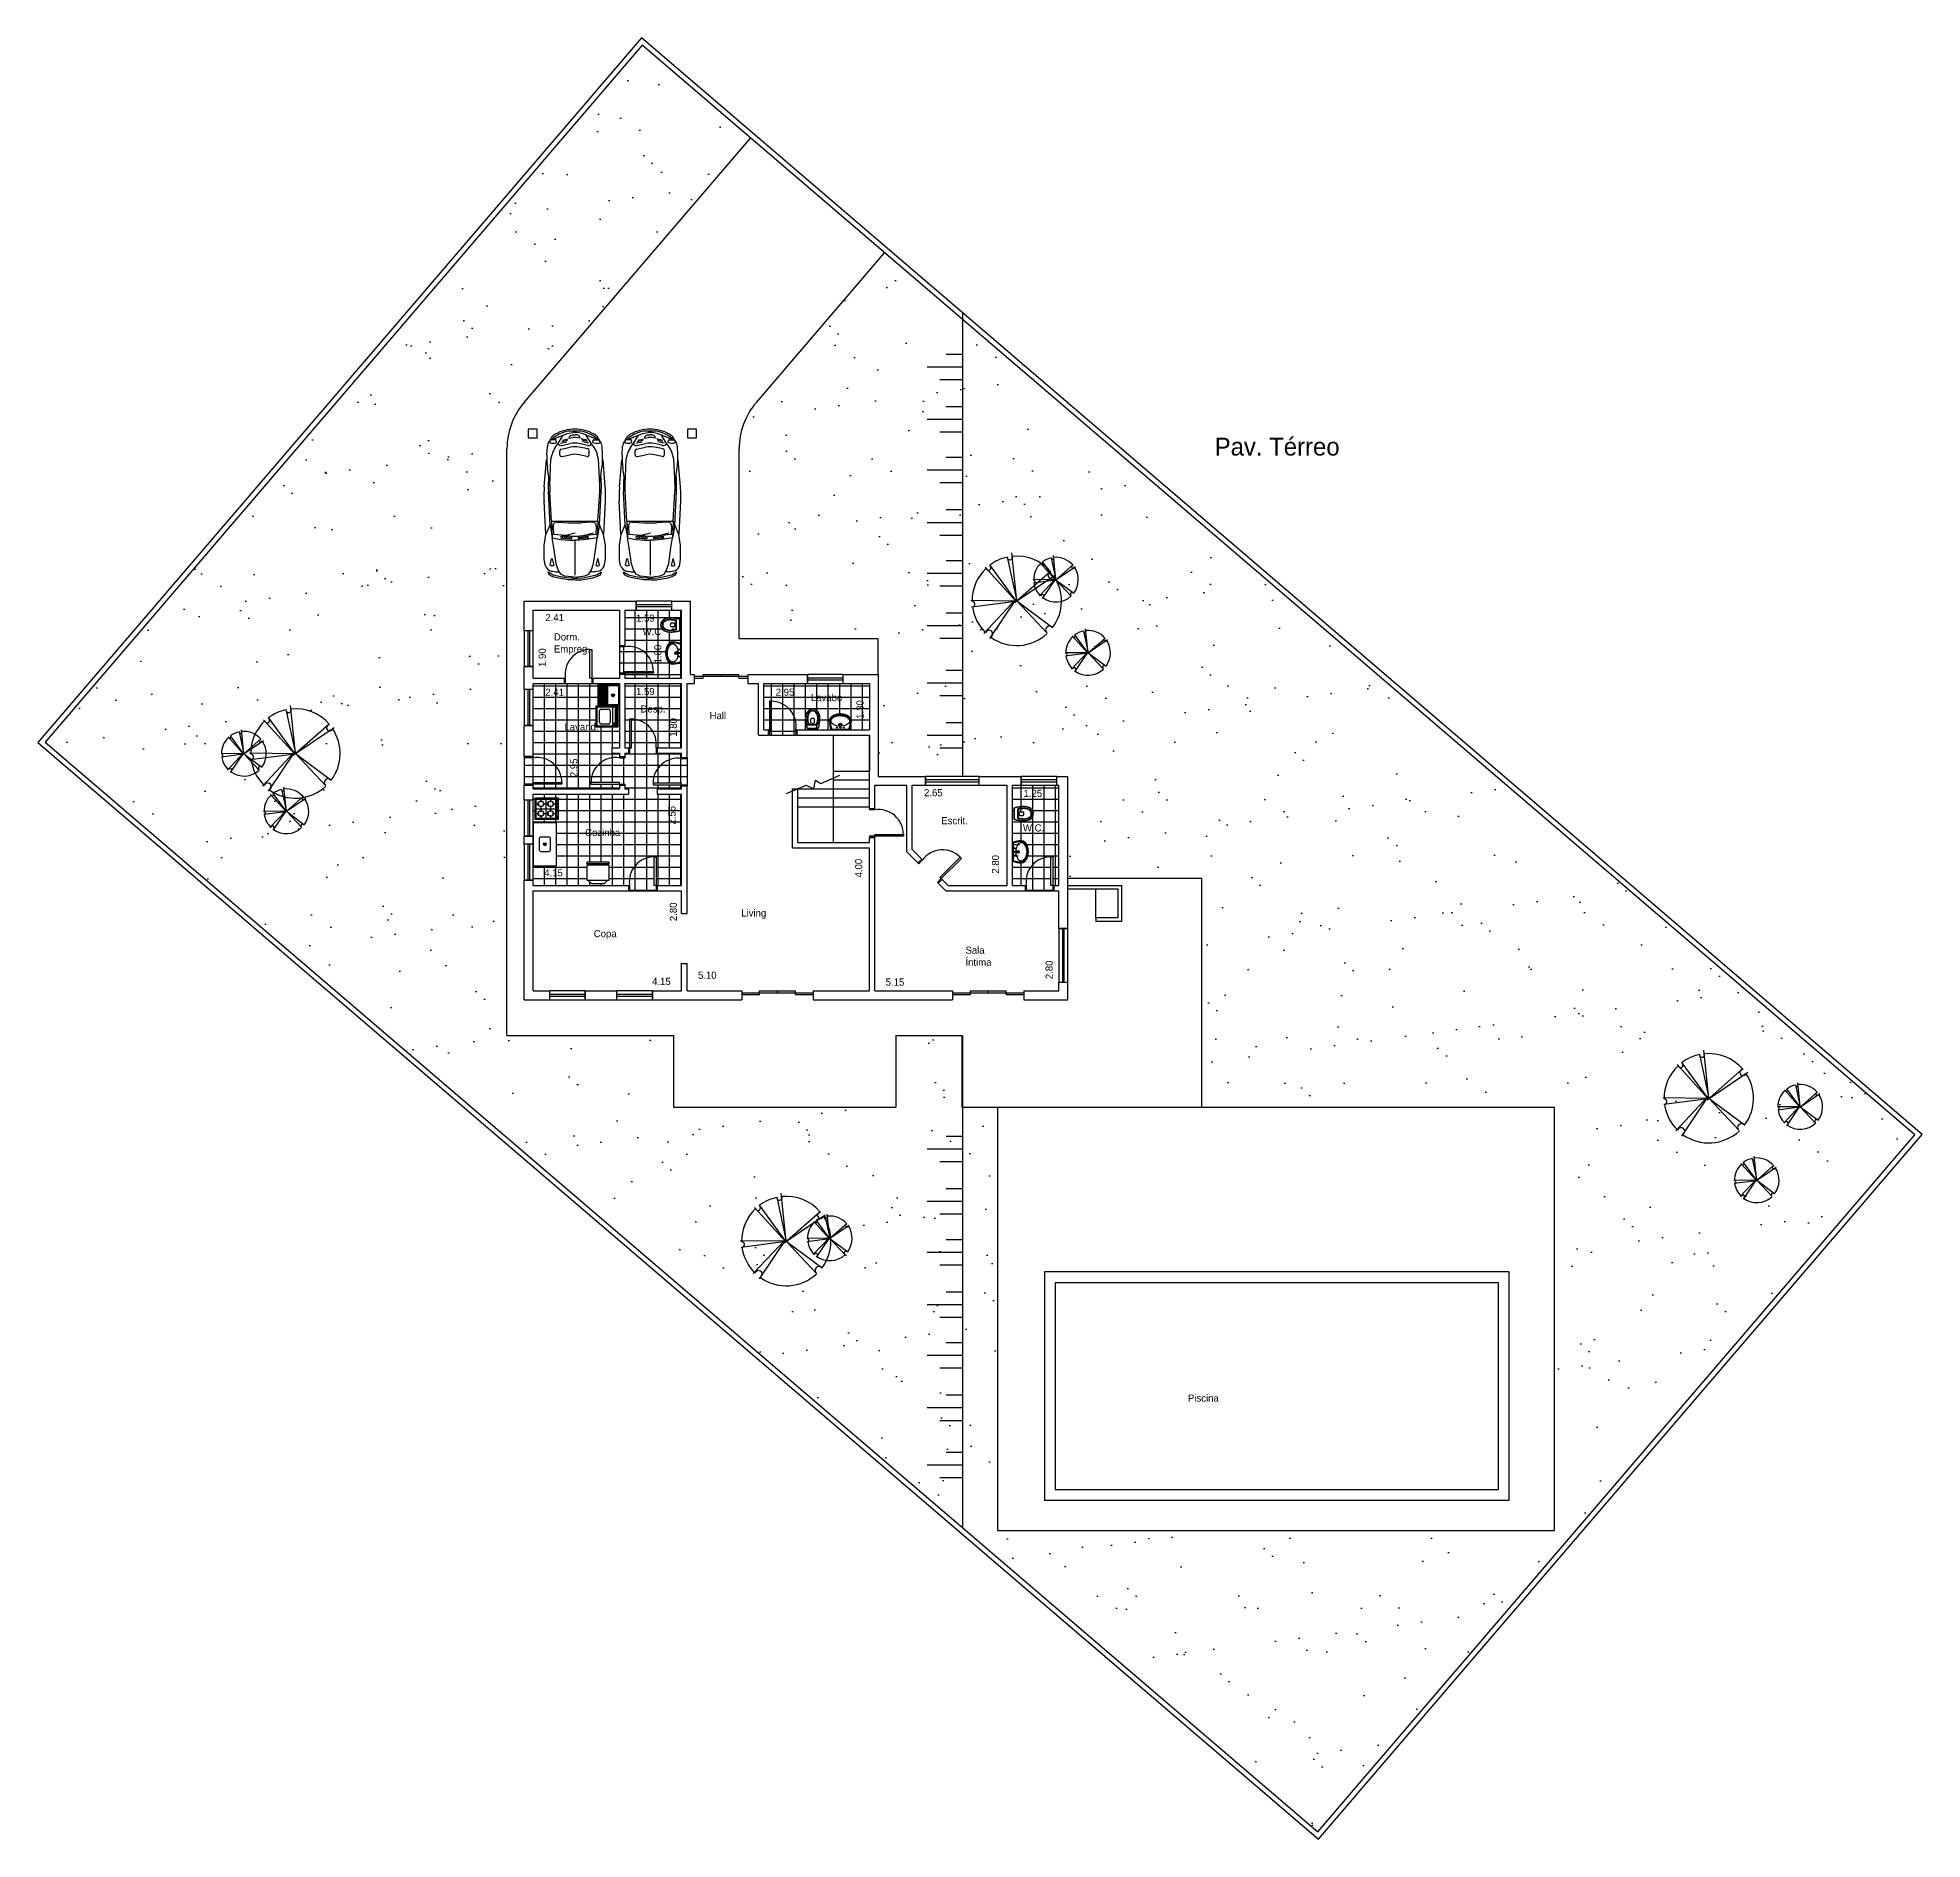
# Model space of a CAD drawing. Extents: x 3.9 to 83.6, y 2.5 to 52.9.
# Drawn here: x 3.9 to 56.6, y 2.5 to 52.9 of the extents above; entities that cross this region are included whole.
import ezdxf

# ---------------------------------------------------------------- set-up
doc = ezdxf.new("R2010")
doc.units = 0
doc.layers.get('0').update_dxf_attribs({"linetype": 'CONTINUOUS'})
doc.layers.get('DEFPOINTS').update_dxf_attribs({"linetype": 'CONTINUOUS'})
for name, color, linetype in [('ARV', 3, 'CONTINUOUS'), ('BLOCO', 5, 'CONTINUOUS'), ('BLOCOS', 5, 'CONTINUOUS'), ('CINZA', 8, 'CONTINUOUS'), ('HACHURA', 1, 'CONTINUOUS'), ('JARDIM', 3, 'CONTINUOUS'), ('PAREDE', 7, 'CONTINUOUS')]:
    doc.layers.add(name, color=color, linetype=linetype)
doc.styles.add('PADRÃO', font='', dxfattribs={"height": 0.2})
doc.styles.get('PADRÃO').set_extended_font_data('AvantGarde Bk BT')
doc.dimstyles.new('PADRÃOS', dxfattribs={"dimtxt": 0.15, "dimasz": 0.1, "dimexe": 1.25, "dimexo": 0.625, "dimgap": 0.1, "dimtad": 0, "dimjust": 1, "dimzin": 1, "dimdsep": 46, "dimtxsty": 'PADRÃO', "dimcen": 2.5, "dimse1": 1, "dimse2": 1, "dimsd1": 1, "dimsd2": 1, "dimclrt": 1, "dimadec": 0, "dimazin": 0, "dimtfac": 1, "dimtdec": 4, "dimtmove": 0, "dimatfit": 3, "dimfxl": 1, "dimtolj": 1, "dimtzin": 0, "dimarcsym": 0})
pattern_1 = [(0, (-121.67138, -118.24362), (0, 0.3175), []), (90, (-121.67138, -118.24362), (-0.3175, 2e-17), [])]
pattern_2 = [(37.5, (-121.6714, -118.2436), (-0.080002, 2.447066), [0, -1.9304, 0, -2.159, 0, -2.06375]), (7.5, (-121.6714, -118.2436), (2.247616, 3.584126), [0, -1.0414, 0, -1.7399, 0, -0.66675]), (327.5, (-123.2335, -118.2436), (3.954962, 0.007186), [0, -0.635, 0, -2.286, 0, -2.9845]), (317.5, (-123.2335, -118.2436), (3.81778, 1.114647), [0, -0.3175, 0, -1.4986, 0, -1.7145])]

# ---------------------------------------------------------------- blocks, each defined once
blk = doc.blocks.new('C-01')
for p, q in [((-2.196, 0.215), (-2.138, 0.536)), ((-2.138, 0.536), (-2.109, 0.646)), ((-2.109, 0.646), (-2.057, 0.747)), ((-2.109, 0.43), (-2.062, 0.637)), ((-2.062, 0.637), (-1.978, 0.781)), ((-2.057, 0.747), (-1.978, 0.781)), ((-1.831, 0.842), (-1.773, 0.867)), ((-1.796, 0.62), (-1.804, 0.658)), ((-1.802, 0.687), (-1.79, 0.721)), ((-1.612, 0.669), (-1.796, 0.62)), ((-1.79, 0.721), (-1.613, 0.684)), ((-1.773, 0.867), (-1.616, 0.889)), ((-1.616, 0.889), (-1.24, 0.889)), ((-1.24, 0.889), (-0.927, 0.84)), ((-0.659, 0.727), (-1.026, 0.665)), ((-0.552, 0.682), (-1.026, 0.665)), ((-0.966, 0.178), (-0.924, 0.627)), ((-0.927, 0.84), (-0.659, 0.727)), ((-0.684, 0.636), (-0.924, 0.627)), ((-0.922, 0.847), (0, 0.894)), ((-0.659, 0.727), (0.263, 0.774)), ((-0.58, 0.53), (-0.599, 0.212)), ((-0.552, 0.682), (0.261, 0.733)), ((-0.552, 0.682), (-0.551, -0.613)), ((0.402, 0.888), (1.156, 0.828)), ((0.455, 0.735), (1.176, 0.704)), ((0.488, 0.734), (0.925, 0.798)), ((1.176, 0.704), (1.31, 0.669)), ((1.287, 0.815), (1.531, 0.802)), ((1.503, 0.579), (1.594, 0.516)), ((1.708, 0.731), (1.637, 0.736)), ((1.641, 0.546), (1.709, 0.557)), ((1.667, 0.743), (1.699, 0.729)), ((1.72, 0.57), (1.72, 0.718)), ((1.72, 0.688), (1.898, 0.248)), ((1.724, 0.718), (1.754, 0.706)), ((-2.201, 0.043), (-2.196, 0.215)), ((-2.152, 0.1), (-2.143, 0.259)), ((-2.143, 0.259), (-2.109, 0.43)), ((-1.091, 0.034), (-2.064, 0.034)), ((-1.972, 0.52), (-1.976, 0.461)), ((-1.029, 0.419), (-1.052, 0.126)), ((-1.004, 0.126), (-1.052, 0.126)), ((-0.999, 0.176), (-1.048, 0.176)), ((-0.995, 0.226), (-1.044, 0.226)), ((-0.99, 0.276), (-1.04, 0.276)), ((-0.985, 0.326), (-1.037, 0.326)), ((-0.98, 0.376), (-1.033, 0.376)), ((-1.029, 0.419), (-0.977, 0.411)), ((-1.004, 0.126), (-0.977, 0.411)), ((-0.962, 0.353), (-0.88, 0.023)), ((1.253, 0.394), (1.301, 0.16)), ((1.301, 0.455), (1.411, 0.455)), ((1.46, 0.415), (1.513, 0.16)), ((1.564, 0.395), (1.613, 0.16)), ((1.59, 0.519), (1.853, 0.359)), ((1.63, 0.43), (1.666, 0.256)), ((1.674, 0.395), (1.707, 0.239)), ((1.714, 0.379), (1.747, 0.222)), ((1.764, 0.193), (1.781, 0.086)), ((1.764, 0.193), (1.831, 0.165)), ((1.831, 0.165), (1.855, 0.103)), ((1.855, 0.103), (1.859, 0.037)), ((1.855, -0.029), (1.859, 0.037)), ((1.898, 0.248), (1.925, 0.086)), ((-2.152, -0.034), (-2.143, -0.193)), ((-2.143, -0.193), (-2.108, -0.364)), ((-2.108, -0.364), (-2.061, -0.571)), ((-1.971, -0.453), (-1.975, -0.394)), ((-1.029, -0.351), (-1.052, -0.058)), ((-1.004, -0.058), (-1.052, -0.058)), ((-0.999, -0.108), (-1.048, -0.108)), ((-0.995, -0.158), (-1.044, -0.158)), ((-0.99, -0.208), (-1.04, -0.208)), ((-0.985, -0.258), (-1.037, -0.258)), ((-0.98, -0.308), (-1.033, -0.308)), ((-1.029, -0.351), (-0.977, -0.343)), ((-1.004, -0.058), (-0.977, -0.343)), ((-0.966, -0.11), (-0.923, -0.559)), ((-0.962, -0.16), (-0.88, -0.49)), ((-0.579, -0.461), (-0.598, -0.143)), ((1.256, -0.307), (1.302, -0.087)), ((1.305, -0.367), (1.414, -0.367)), ((1.463, -0.328), (1.513, -0.087)), ((1.504, -0.506), (1.595, -0.442)), ((1.565, -0.322), (1.613, -0.087)), ((1.591, -0.446), (1.854, -0.285)), ((1.63, -0.356), (1.666, -0.183)), ((1.642, -0.472), (1.71, -0.484)), ((1.674, -0.322), (1.707, -0.165)), ((1.714, -0.305), (1.747, -0.148)), ((1.721, -0.615), (1.898, -0.174)), ((1.721, -0.496), (1.721, -0.645)), ((1.764, -0.12), (1.781, -0.013)), ((1.764, -0.12), (1.831, -0.091)), ((1.831, -0.091), (1.855, -0.029)), ((1.898, -0.174), (1.925, -0.013)), ((-2.061, -0.571), (-1.976, -0.714)), ((-1.829, -0.776), (-1.771, -0.8)), ((-1.795, -0.553), (-1.803, -0.591)), ((-1.801, -0.62), (-1.789, -0.654)), ((-1.611, -0.602), (-1.795, -0.553)), ((-1.789, -0.654), (-1.611, -0.617)), ((-1.771, -0.8), (-1.614, -0.821)), ((-1.614, -0.821), (-1.238, -0.821)), ((-1.238, -0.821), (-0.925, -0.772)), ((-0.552, -0.613), (-1.026, -0.596)), ((-0.659, -0.658), (-1.025, -0.596)), ((-0.925, -0.772), (-0.657, -0.658)), ((-0.683, -0.567), (-0.924, -0.558)), ((-0.92, -0.779), (0.002, -0.824)), ((-0.659, -0.658), (0.263, -0.705)), ((-0.551, -0.613), (0.263, -0.663)), ((0.403, -0.818), (1.157, -0.755)), ((0.457, -0.664), (1.177, -0.632)), ((0.49, -0.663), (0.927, -0.726)), ((1.177, -0.632), (1.311, -0.596)), ((1.289, -0.742), (1.533, -0.729)), ((1.709, -0.658), (1.638, -0.662)), ((1.668, -0.669), (1.7, -0.656)), ((1.726, -0.645), (1.755, -0.632))]:
    blk.add_line(p, q)
for points in [[(-2.118, 0.039), (-2.09, 0.311), (-2.037, 0.422), (-1.921, 0.496), (-1.745, 0.554), (-1.3, 0.617), (-1.026, 0.665), (-1.064, 0.428), (-1.083, 0.18), (-1.091, 0.034)], [(-2.201, 0.023), (-2.195, -0.149), (-2.137, -0.47), (-2.107, -0.58), (-2.055, -0.681), (-1.976, -0.714)], [(-2.118, 0.027), (-2.089, -0.245), (-2.036, -0.356), (-1.92, -0.429), (-1.744, -0.487), (-1.299, -0.55), (-1.025, -0.596), (-1.063, -0.36), (-1.083, -0.112), (-1.091, 0.034)]]:
    blk.add_lwpolyline(points)
for centre, radius, start, end in [((-0.452, 0.416), 1.524, 169.4663, 176.0811), ((-1.753, 0.658), 0.2, 112.7478, 169.4663), ((-1.755, 0.669), 0.0508, 159.9787, 192.5384), ((-1.614, 0.676), 0.00762, 284.96, 78.1125), ((-0.68, 0.536), 0.1, 356.7256, 92.0722), ((0.157, -2.15), 3.048, 85.3952, 92.9452), ((0.377, -1.092), 1.829, 87.5491, 93.6237), ((0.42, -2.27), 3.048, 84.6964, 92.9452), ((1.192, -1.011), 1.829, 86.9998, 98.3676), ((1.154, 0.08), 0.61, 55.07, 75.2551), ((1.517, 0.518), 0.284, 57.3299, 87.1824), ((1.99, 0.648), 0.364, 166.0961, 196.3535), ((1.707, 0.718), 0.0127, 0, 86.3304), ((1.707, 0.57), 0.0127, 279.6077, 360), ((1.12, 0.093), 0.847, 356.2451, 44.5195), ((1.695, 0.565), 0.152, 46.3836, 67.2014), ((1.5, 0.36), 0.436, 30.4577, 46.3836), ((1.003, 0.068), 1.012, 358.0694, 30.4577), ((-0.935, 0.034), 1.219, 176.8942, 183.2188), ((0.551, 0.036), 1.524, 174.6214, 185.4916), ((2.444, 0.037), 3.048, 176.7256, 183.3874), ((1.301, 0.405), 0.05, 90, 191.7694), ((0.704, 0.036), 0.61, 348.3436, 11.7694), ((1.411, 0.405), 0.05, 11.7694, 90), ((0.916, 0.036), 0.61, 348.3436, 11.7694), ((1.662, 0.416), 0.1, 118.178, 191.7694), ((1.016, 0.036), 0.61, 348.3436, 11.7694), ((1.12, -0.02), 0.847, 315.5935, 3.8679), ((1.481, 0.037), 0.305, 350.7246, 9.3883), ((1.003, 0.004), 1.012, 329.6553, 2.0435), ((1.624, 0.037), 0.305, 350.7246, 9.3883), ((-0.451, -0.346), 1.524, 184.0319, 190.6466), ((-0.679, -0.467), 0.1, 267.9278, 3.3874), ((1.305, -0.317), 0.05, 168.3436, 270), ((1.154, -0.007), 0.61, 284.8579, 305.0429), ((1.414, -0.317), 0.05, 270, 348.3436), ((1.663, -0.342), 0.1, 168.3436, 242.009), ((1.991, -0.574), 0.364, 163.7595, 194.0169), ((1.708, -0.496), 0.0127, 0.113, 80.5053), ((1.5, -0.287), 0.436, 313.7293, 329.6553), ((-1.752, -0.591), 0.2, 190.6466, 247.3652), ((-1.753, -0.602), 0.0508, 167.5746, 200.1342), ((-1.613, -0.609), 0.00762, 282.0005, 75.153), ((0.153, 2.22), 3.048, 267.1678, 274.7177), ((0.375, 1.163), 1.829, 266.4893, 272.5638), ((0.42, 2.339), 3.048, 267.0548, 275.3036), ((1.189, 1.084), 1.829, 261.7454, 273.1132), ((1.518, -0.445), 0.284, 272.9306, 302.783), ((1.709, -0.645), 0.0127, 273.7825, 0.113), ((1.696, -0.492), 0.152, 292.9116, 313.7293)]:
    blk.add_arc(centre, radius, start, end)
blk = doc.blocks.new('J1')
at = {"layer": 'BLOCO'}
for p, q in [((0, 0.25), (0, 0)), ((1, 0.25), (0, 0.25)), ((1, 0.15), (0, 0.15)), ((0, 0.1), (1, 0.1)), ((0, 0), (1, 0)), ((1, 0), (1, 0.25))]:
    blk.add_line(p, q, dxfattribs=at)
blk = doc.blocks.new('P80D25')
at = {"layer": 'BLOCO', "ltscale": 0.015}
for p, q in [((0, 0.25), (0, 0)), ((0, 0.25), (0.03, 0.25)), ((0, 0), (0.8, 0)), ((0.03, 0.25), (0.03, 0)), ((0.77, 0.25), (0.77, 0)), ((0.77, 0.25), (0.8, 0.25)), ((0.8, 0.25), (0.8, 0))]:
    blk.add_line(p, q, dxfattribs=at)
at = {"layer": 'BLOCO'}
blk.add_lwpolyline([(0.77, 0.25), (0.72, 0.25), (0.72, 1.05), (0.77, 1.05)], close=True, dxfattribs=at)
at = {"layer": 'BLOCO', "ltscale": 0.015}
blk.add_arc((0.72, 0.352), 0.698, 90, 188.4445, dxfattribs=at)
blk = doc.blocks.new('J15')
at = {"layer": 'BLOCO'}
for p, q in [((1.5, 0.25), (0, 0.25)), ((0, 0.25), (0, 0)), ((1.5, 0.15), (0, 0.15)), ((0, 0.1), (1.5, 0.1)), ((0, 0), (1.5, 0)), ((1.5, 0), (1.5, 0.25))]:
    blk.add_line(p, q, dxfattribs=at)
blk = doc.blocks.new('P80D15')
at = {"layer": 'BLOCO', "ltscale": 0.015}
for p, q in [((0, 0.15), (0, 0)), ((0, 0.15), (0.03, 0.15)), ((0, 0), (0.03, 0)), ((0.03, 0.15), (0.03, 0)), ((0.77, 0.15), (0.77, 0)), ((0.77, 0.15), (0.8, 0.15)), ((0.77, 0), (0.8, 0)), ((0.8, 0.15), (0.8, 0))]:
    blk.add_line(p, q, dxfattribs=at)
at = {"layer": 'BLOCO'}
blk.add_lwpolyline([(0.77, 0.15), (0.72, 0.15), (0.72, 0.95), (0.77, 0.95)], close=True, dxfattribs=at)
at = {"layer": 'BLOCO', "ltscale": 0.015}
blk.add_arc((0.72, 0.252), 0.698, 90, 188.4445, dxfattribs=at)
blk = doc.blocks.new('P80E15')
at = {"layer": 'BLOCO', "ltscale": 0.015}
for p, q in [((0.03, 0.15), (0, 0.15)), ((0, 0.15), (0, 0)), ((0.03, 0), (0, 0)), ((0.03, 0.15), (0.03, 0)), ((0.8, 0.15), (0.77, 0.15)), ((0.77, 0.15), (0.77, 0)), ((0.8, 0), (0.77, 0)), ((0.8, 0.15), (0.8, 0))]:
    blk.add_line(p, q, dxfattribs=at)
at = {"layer": 'BLOCO'}
blk.add_lwpolyline([(0.03, 0.15), (0.08, 0.15), (0.08, 0.95), (0.03, 0.95)], close=True, dxfattribs=at)
at = {"layer": 'BLOCO', "ltscale": 0.015}
blk.add_arc((0.08, 0.252), 0.698, 351.5555, 90, dxfattribs=at)
blk = doc.blocks.new('A_03')
at = {"layer": 'ARV'}
for p, q in [((-0.413, 0.556), (-0.04, 0.044)), ((-0.164, 0.667), (-0.032, 0.054)), ((-0.032, 0.054), (-0.102, 0.726)), ((-0.04, 0.044), (-0.476, 0.526)), ((-0.057, 0.029), (0.441, 0.467)), ((0.512, 0.415), (-0.057, 0.029)), ((-0.04, 0.051), (-0.672, 0.059)), ((-0.663, -0.03), (-0.04, 0.051)), ((-0.494, -0.401), (-0.04, 0.081)), ((-0.04, 0.081), (-0.413, -0.475)), ((-0.032, 0.054), (0.468, -0.32)), ((0.388, -0.394), (-0.032, 0.054))]:
    blk.add_line(p, q, dxfattribs=at)
for centre, radius, start, end in [((-0.427, 0.516), 0.0334, 201.2821, 48.2736), ((-0.032, 0.054), 0.625, 102.158, 127.2526), ((-0.127, 0.664), 0.037, 175.6543, 19.6938), ((-0.032, 0.054), 0.625, 41.0541, 95.5311), ((-0.032, 0.054), 0.625, 133.2426, 180.9743), ((0.446, 0.414), 0.0427, 89.2094, 344.6286), ((-0.032, 0.054), 0.625, 323.2022, 33.8211), ((-0.655, 0.006), 0.0378, 285.6846, 88.001), ((-0.032, 0.054), 0.625, 187.876, 225.8833), ((-0.419, -0.408), 0.0497, 310.6567, 163.4448), ((-0.032, 0.054), 0.625, 234.6715, 313.133), ((0.426, -0.355), 0.0546, 40.7148, 224.88)]:
    blk.add_arc(centre, radius, start, end, dxfattribs=at)
blk = doc.blocks.new('*D24')
at = {"layer": 'DEFPOINTS', "color": 0, "linetype": 'ByBlock', "ltscale": 0.015}
for p in [(139.386, 155.149), (141.798, 155.149), (141.798, 154.941)]:
    blk.add_point(p, dxfattribs=at)
at = {"color": 1, "linetype": 'ByBlock', "ltscale": 0.015, "insert": (139.983, 154.941), "char_height": 0.2, "attachment_point": 5, "style": 'PADRÃO'}
blk.add_mtext('\\A1;2.41', dxfattribs=at)
blk = doc.blocks.new('*D25')
at = {"layer": 'DEFPOINTS', "color": 0, "linetype": 'ByBlock', "ltscale": 0.015}
for p in [(139.386, 155.149), (139.638, 155.149), (139.386, 153.249)]:
    blk.add_point(p, dxfattribs=at)
at = {"color": 1, "linetype": 'ByBlock', "ltscale": 0.015, "insert": (139.638, 153.82), "char_height": 0.2, "attachment_point": 5, "rotation": 90, "style": 'PADRÃO'}
blk.add_mtext('\\A1;1.90', dxfattribs=at)
blk = doc.blocks.new('*D26')
at = {"layer": 'DEFPOINTS', "color": 0, "linetype": 'ByBlock', "ltscale": 0.015}
for p in [(141.948, 155.149), (143.536, 155.149), (143.536, 154.922)]:
    blk.add_point(p, dxfattribs=at)
at = {"color": 1, "linetype": 'ByBlock', "ltscale": 0.015, "insert": (142.519, 154.922), "char_height": 0.2, "attachment_point": 5, "style": 'PADRÃO'}
blk.add_mtext('\\A1;1.59', dxfattribs=at)
blk = doc.blocks.new('*D27')
at = {"layer": 'DEFPOINTS', "color": 0, "linetype": 'ByBlock', "ltscale": 0.015}
for p in [(142.87, 155.149), (143.536, 155.149), (143.536, 153.349)]:
    blk.add_point(p, dxfattribs=at)
at = {"color": 1, "linetype": 'ByBlock', "ltscale": 0.015, "insert": (142.87, 153.92), "char_height": 0.2, "attachment_point": 5, "rotation": 90, "style": 'PADRÃO'}
blk.add_mtext('\\A1;1.80', dxfattribs=at)
blk = doc.blocks.new('*D28')
at = {"layer": 'DEFPOINTS', "color": 0, "linetype": 'ByBlock', "ltscale": 0.015}
for p in [(141.948, 153.099), (143.536, 153.099), (143.536, 152.871)]:
    blk.add_point(p, dxfattribs=at)
at = {"color": 1, "linetype": 'ByBlock', "ltscale": 0.015, "insert": (142.519, 152.871), "char_height": 0.2, "attachment_point": 5, "style": 'PADRÃO'}
blk.add_mtext('\\A1;1.59', dxfattribs=at)
blk = doc.blocks.new('*D29')
at = {"layer": 'DEFPOINTS', "color": 0, "linetype": 'ByBlock', "ltscale": 0.015}
for p in [(143.304, 153.099), (143.536, 153.099), (143.536, 151.299)]:
    blk.add_point(p, dxfattribs=at)
at = {"color": 1, "linetype": 'ByBlock', "ltscale": 0.015, "insert": (143.304, 151.87), "char_height": 0.2, "attachment_point": 5, "rotation": 90, "style": 'PADRÃO'}
blk.add_mtext('\\A1;1.80', dxfattribs=at)
blk = doc.blocks.new('*D30')
at = {"layer": 'DEFPOINTS', "color": 0, "linetype": 'ByBlock', "ltscale": 0.015}
for p in [(139.386, 153.099), (141.798, 153.099), (141.798, 152.852)]:
    blk.add_point(p, dxfattribs=at)
at = {"color": 1, "linetype": 'ByBlock', "ltscale": 0.015, "insert": (139.983, 152.852), "char_height": 0.2, "attachment_point": 5, "style": 'PADRÃO'}
blk.add_mtext('\\A1;2.41', dxfattribs=at)
blk = doc.blocks.new('*D31')
at = {"layer": 'DEFPOINTS', "color": 0, "linetype": 'ByBlock', "ltscale": 0.015}
for p in [(139.386, 153.099), (140.521, 153.099), (139.386, 150.149)]:
    blk.add_point(p, dxfattribs=at)
at = {"color": 1, "linetype": 'ByBlock', "ltscale": 0.015, "insert": (140.521, 150.738), "char_height": 0.2, "attachment_point": 5, "rotation": 90, "style": 'PADRÃO'}
blk.add_mtext('\\A1;2.95', dxfattribs=at)
blk = doc.blocks.new('*D32')
at = {"layer": 'DEFPOINTS', "color": 0, "linetype": 'ByBlock', "ltscale": 0.015}
for p in [(145.836, 153.099), (148.786, 153.099), (148.786, 152.852)]:
    blk.add_point(p, dxfattribs=at)
at = {"color": 1, "linetype": 'ByBlock', "ltscale": 0.015, "insert": (146.425, 152.852), "char_height": 0.2, "attachment_point": 5, "style": 'PADRÃO'}
blk.add_mtext('\\A1;2.95', dxfattribs=at)
blk = doc.blocks.new('*D33')
at = {"layer": 'DEFPOINTS', "color": 0, "linetype": 'ByBlock', "ltscale": 0.015}
for p in [(148.525, 153.099), (148.786, 153.099), (148.786, 151.799)]:
    blk.add_point(p, dxfattribs=at)
at = {"color": 1, "linetype": 'ByBlock', "ltscale": 0.015, "insert": (148.525, 152.37), "char_height": 0.2, "attachment_point": 5, "rotation": 90, "style": 'PADRÃO'}
blk.add_mtext('\\A1;1.30', dxfattribs=at)
blk = doc.blocks.new('*D34')
at = {"layer": 'DEFPOINTS', "color": 0, "linetype": 'ByBlock', "ltscale": 0.015}
for p in [(143.536, 149.999), (143.266, 147.449), (143.536, 147.449)]:
    blk.add_point(p, dxfattribs=at)
at = {"color": 1, "linetype": 'ByBlock', "ltscale": 0.015, "insert": (143.266, 149.41), "char_height": 0.2, "attachment_point": 5, "rotation": 90, "style": 'PADRÃO'}
blk.add_mtext('\\A1;2.55', dxfattribs=at)
blk = doc.blocks.new('*D35')
at = {"layer": 'DEFPOINTS', "color": 0, "linetype": 'ByBlock', "ltscale": 0.015}
for p in [(143.536, 147.801), (139.386, 147.449), (143.536, 147.449)]:
    blk.add_point(p, dxfattribs=at)
at = {"color": 1, "linetype": 'ByBlock', "ltscale": 0.015, "insert": (139.952, 147.801), "char_height": 0.2, "attachment_point": 5, "style": 'PADRÃO'}
blk.add_mtext('\\A1;4.15', dxfattribs=at)
blk = doc.blocks.new('*D36')
at = {"layer": 'DEFPOINTS', "color": 0, "linetype": 'ByBlock', "ltscale": 0.015}
for p in [(143.536, 147.299), (143.304, 144.499), (143.536, 144.499)]:
    blk.add_point(p, dxfattribs=at)
at = {"color": 1, "linetype": 'ByBlock', "ltscale": 0.015, "insert": (143.304, 146.71), "char_height": 0.2, "attachment_point": 5, "rotation": 90, "style": 'PADRÃO'}
blk.add_mtext('\\A1;2.80', dxfattribs=at)
blk = doc.blocks.new('*D37')
at = {"layer": 'DEFPOINTS', "color": 0, "linetype": 'ByBlock', "ltscale": 0.015}
for p in [(139.386, 144.763), (139.386, 144.499), (143.536, 144.499)]:
    blk.add_point(p, dxfattribs=at)
at = {"color": 1, "linetype": 'ByBlock', "ltscale": 0.015, "insert": (142.969, 144.763), "char_height": 0.2, "attachment_point": 5, "style": 'PADRÃO'}
blk.add_mtext('\\A1;4.15', dxfattribs=at)
blk = doc.blocks.new('*D38')
at = {"layer": 'DEFPOINTS', "color": 0, "linetype": 'ByBlock', "ltscale": 0.015}
for p in [(143.686, 144.499), (148.786, 144.936), (148.786, 144.499)]:
    blk.add_point(p, dxfattribs=at)
at = {"color": 1, "linetype": 'ByBlock', "ltscale": 0.015, "insert": (144.252, 144.936), "char_height": 0.2, "attachment_point": 5, "style": 'PADRÃO'}
blk.add_mtext('\\A1;5.10', dxfattribs=at)
blk = doc.blocks.new('*D39')
at = {"layer": 'DEFPOINTS', "color": 0, "linetype": 'ByBlock', "ltscale": 0.015}
for p in [(148.786, 148.499), (148.486, 144.499), (148.786, 144.499)]:
    blk.add_point(p, dxfattribs=at)
at = {"color": 1, "linetype": 'ByBlock', "ltscale": 0.015, "insert": (148.486, 147.933), "char_height": 0.2, "attachment_point": 5, "rotation": 90, "style": 'PADRÃO'}
blk.add_mtext('\\A1;4.00', dxfattribs=at)
blk = doc.blocks.new('*D40')
at = {"layer": 'DEFPOINTS', "color": 0, "linetype": 'ByBlock', "ltscale": 0.015}
for p in [(152.786, 150.249), (154.03, 150.249), (154.03, 150.023)]:
    blk.add_point(p, dxfattribs=at)
at = {"color": 1, "linetype": 'ByBlock', "ltscale": 0.015, "insert": (153.357, 150.023), "char_height": 0.2, "attachment_point": 5, "style": 'PADRÃO'}
blk.add_mtext('\\A1;1.25', dxfattribs=at)
blk = doc.blocks.new('*D41')
at = {"layer": 'DEFPOINTS', "color": 0, "linetype": 'ByBlock', "ltscale": 0.015}
for p in [(149.986, 150.249), (152.636, 150.249), (152.636, 150.042)]:
    blk.add_point(p, dxfattribs=at)
at = {"color": 1, "linetype": 'ByBlock', "ltscale": 0.015, "insert": (150.575, 150.042), "char_height": 0.2, "attachment_point": 5, "style": 'PADRÃO'}
blk.add_mtext('\\A1;2.65', dxfattribs=at)
blk = doc.blocks.new('*D42')
at = {"layer": 'DEFPOINTS', "color": 0, "linetype": 'ByBlock', "ltscale": 0.015}
for p in [(152.314, 150.249), (152.636, 150.249), (152.636, 147.449)]:
    blk.add_point(p, dxfattribs=at)
at = {"color": 1, "linetype": 'ByBlock', "ltscale": 0.015, "insert": (152.314, 148.038), "char_height": 0.2, "attachment_point": 5, "rotation": 90, "style": 'PADRÃO'}
blk.add_mtext('\\A1;2.80', dxfattribs=at)
blk = doc.blocks.new('*D43')
at = {"layer": 'DEFPOINTS', "color": 0, "linetype": 'ByBlock', "ltscale": 0.015}
for p in [(153.813, 147.299), (154.086, 147.299), (154.086, 144.499)]:
    blk.add_point(p, dxfattribs=at)
at = {"color": 1, "linetype": 'ByBlock', "ltscale": 0.015, "insert": (153.813, 145.088), "char_height": 0.2, "attachment_point": 5, "rotation": 90, "style": 'PADRÃO'}
blk.add_mtext('\\A1;2.80', dxfattribs=at)
blk = doc.blocks.new('*D44')
at = {"layer": 'DEFPOINTS', "color": 0, "linetype": 'ByBlock', "ltscale": 0.015}
for p in [(148.936, 144.499), (154.086, 144.744), (154.086, 144.499)]:
    blk.add_point(p, dxfattribs=at)
at = {"color": 1, "linetype": 'ByBlock', "ltscale": 0.015, "insert": (149.502, 144.744), "char_height": 0.2, "attachment_point": 5, "style": 'PADRÃO'}
blk.add_mtext('\\A1;5.15', dxfattribs=at)
blk = doc.blocks.new('LAVAT')
at = {"layer": 'BLOCOS'}
for p, q in [((-0.257, 0), (0.257, 0)), ((-0.241, 0.025), (0.241, 0.025))]:
    blk.add_line(p, q, dxfattribs=at)
for centre, radius in [((-0.1, 0.065), 0.015), ((0, 0.15), 0.04), ((0, 0.15), 0.02), ((0, 0.065), 0.015), ((0.1, 0.065), 0.015)]:
    blk.add_circle(centre, radius, dxfattribs=at)
for centre, radius, start, end in [((0.31, 0.25), 0.62, 180, 203.78), ((0.31, 0.25), 0.595, 180, 202.2114), ((-0.31, 0.25), 0.595, 337.7886, 360), ((-0.31, 0.25), 0.62, 336.22, 0)]:
    blk.add_arc(centre, radius, start, end, dxfattribs=at)
blk.add_ellipse((0, 0.25), major_axis=(0.31, 0), ratio=0.645161, start_param=0, end_param=3.141593, dxfattribs=at)
for points, knots in [([(0.285, 0.25), (0.285, 0.3), (0.245, 0.354), (0.101, 0.423), (0, 0.434), (-0.174, 0.399), (-0.244, 0.353), (-0.28, 0.286), (-0.285, 0.268), (-0.285, 0.25)], [0, 0, 0, 0, 0.936148, 0.936148, 1.872296, 1.872296, 2.808445, 2.808445, 3.139385, 3.139385, 3.139385, 3.139385]), ([(0.26, 0.25), (0.26, 0.278), (0.242, 0.313), (0.164, 0.37), (0.103, 0.392), (-0.029, 0.404), (-0.098, 0.394), (-0.203, 0.348), (-0.24, 0.314), (-0.266, 0.253), (-0.263, 0.224), (-0.216, 0.162), (-0.168, 0.131), (-0.048, 0.098), (0.023, 0.096), (0.148, 0.123), (0.201, 0.15), (0.251, 0.205), (0.26, 0.229), (0.26, 0.25)], [0, 0, 0, 0, 0.718092, 0.718092, 1.436184, 1.436184, 2.154275, 2.154275, 2.872367, 2.872367, 3.590459, 3.590459, 4.308551, 4.308551, 5.026643, 5.026643, 5.744734, 5.744734, 6.283185, 6.283185, 6.283185, 6.283185])]:
    blk.add_open_spline(points, degree=3, knots=knots, dxfattribs=at)
blk = doc.blocks.new('VASOSAN')
at = {"layer": 'BLOCOS'}
for p, q in [((-0.145, 0.05), (0.145, 0.05)), ((-0.145, 0.04), (0.145, 0.04)), ((-0.116, 0.15), (0.116, 0.15)), ((-0.116, 0.14), (0.116, 0.14)), ((-0.05, 0.2), (-0.05, 0.3)), ((0.05, 0.2), (0.05, 0.3))]:
    blk.add_line(p, q, dxfattribs=at)
for centre, radius, start, end in [((-0.145, 0.06), 0.02, 195.5363, 270), ((-0.145, 0.06), 0.01, 195.5347, 270), ((-0.116, 0.16), 0.02, 189.3868, 270), ((-0.116, 0.16), 0.01, 189.3844, 270), ((0, 0.25), 0.0707, 44.9896, 134.9689), ((0, 0.25), 0.0707, 225.0311, 315.0104), ((0.116, 0.16), 0.01, 270, 350.5759), ((0.116, 0.16), 0.02, 270, 350.5771), ((0.145, 0.06), 0.01, 270, 344.4831), ((0.145, 0.06), 0.02, 270, 344.4637)]:
    blk.add_arc(centre, radius, start, end, dxfattribs=at)
for centre, major_axis, ratio, start_param, end_param in [((0, 0.34), (0, 0.25), 0.8, 4.712389, 7.853982), ((0, 0.34), (0, 0.5), 0.4, 1.570796, 2.178171), ((0, 0.2), (-0.132, 0), 0.380108, 0, 3.141593), ((0, 0.34), (0, 0.5), 0.4, 4.105014, 4.712389)]:
    blk.add_ellipse(centre, major_axis=major_axis, ratio=ratio, start_param=start_param, end_param=end_param, dxfattribs=at)
for points, knots in [([(0.19, 0.34), (0.19, 0.385), (0.18, 0.43), (0.128, 0.535), (0.067, 0.577), (-0.056, 0.582), (-0.118, 0.544), (-0.177, 0.44), (-0.19, 0.39), (-0.19, 0.34)], [4.712389, 4.712389, 4.712389, 4.712389, 5.268705, 5.268705, 6.251972, 6.251972, 7.235239, 7.235239, 7.853982, 7.853982, 7.853982, 7.853982]), ([(0.15, 0.34), (0.15, 0.379), (0.141, 0.418), (0.098, 0.505), (0.052, 0.537), (-0.036, 0.543), (-0.083, 0.519), (-0.137, 0.434), (-0.15, 0.387), (-0.15, 0.34)], [4.712389, 4.712389, 4.712389, 4.712389, 5.267304, 5.267304, 6.225165, 6.225165, 7.183027, 7.183027, 7.853982, 7.853982, 7.853982, 7.853982]), ([(0.14, 0.34), (0.14, 0.377), (0.131, 0.415), (0.086, 0.506), (0.035, 0.535), (-0.049, 0.525), (-0.088, 0.498), (-0.13, 0.419), (-0.14, 0.379), (-0.14, 0.34)], [4.712389, 4.712389, 4.712389, 4.712389, 5.266985, 5.266985, 6.376176, 6.376176, 7.268653, 7.268653, 7.853982, 7.853982, 7.853982, 7.853982]), ([(-0.19, 0.34), (-0.19, 0.263), (-0.183, 0.186), (-0.165, 0.096), (-0.16, 0.076), (-0.155, 0.057)], [1.5707963, 1.5707963, 1.5707963, 1.5707963, 2.0374558, 2.0374558, 2.1781714, 2.1781714, 2.1781714, 2.1781714]), ([(0.126, 0.158), (0.13, 0.188), (0.134, 0.22), (0.139, 0.281), (0.14, 0.31), (0.14, 0.34)], [4.3194242, 4.3194242, 4.3194242, 4.3194242, 4.5261468, 4.5261468, 4.712389, 4.712389, 4.712389, 4.712389]), ([(0.135, 0.157), (0.141, 0.188), (0.145, 0.222), (0.149, 0.283), (0.15, 0.312), (0.15, 0.34)], [4.3194149, 4.3194149, 4.3194149, 4.3194149, 4.5352774, 4.5352774, 4.712389, 4.712389, 4.712389, 4.712389]), ([(0.155, 0.057), (0.171, 0.118), (0.183, 0.188), (0.189, 0.287), (0.19, 0.314), (0.19, 0.34)], [4.1050166, 4.1050166, 4.1050166, 4.1050166, 4.5531772, 4.5531772, 4.712389, 4.712389, 4.712389, 4.712389])]:
    blk.add_open_spline(points, degree=3, knots=knots, dxfattribs=at)
for points in [[(-0.15, 0.34), (-0.15, 0.277), (-0.145, 0.214), (-0.135, 0.157)], [(-0.14, 0.34), (-0.14, 0.278), (-0.135, 0.215), (-0.126, 0.158)]]:
    blk.add_open_spline(points, degree=3, dxfattribs=at)
blk = doc.blocks.new('FOGÃO4B')
at = {"layer": 'BLOCOS'}
for p, q in [((-0.3, 0.7), (0.3, 0.7)), ((-0.3, 0.05), (-0.3, 0.7)), ((-0.3, 0.65), (0.3, 0.65)), ((-0.27, 0.62), (0.27, 0.62)), ((-0.27, 0.08), (-0.27, 0.62)), ((-0.135, 0.535), (-0.135, 0.62)), ((0, 0.08), (0, 0.62)), ((0.135, 0.535), (0.135, 0.62)), ((0.27, 0.62), (0.27, 0.08)), ((0.3, 0.7), (0.3, 0.05)), ((0.3, 0.05), (-0.3, 0.05)), ((-0.27, 0.485), (-0.185, 0.485)), ((-0.27, 0.35), (0.27, 0.35)), ((-0.27, 0.215), (-0.185, 0.215)), ((0.27, 0.08), (-0.27, 0.08)), ((-0.135, 0.265), (-0.135, 0.435)), ((-0.135, 0.08), (-0.135, 0.165)), ((-0.085, 0.485), (0.085, 0.485)), ((-0.085, 0.215), (0.085, 0.215)), ((0.135, 0.265), (0.135, 0.435)), ((0.135, 0.08), (0.135, 0.165)), ((0.185, 0.485), (0.27, 0.485)), ((0.185, 0.215), (0.27, 0.215))]:
    blk.add_line(p, q, dxfattribs=at)
for centre in [(-0.135, 0.485), (0.135, 0.485), (-0.135, 0.215), (0.135, 0.215)]:
    blk.add_circle(centre, 0.08, dxfattribs=at)
for centre in [(-0.24, 0.675), (-0.144, 0.675), (-0.048, 0.675), (0.048, 0.675), (0.24, 0.675)]:
    blk.add_ellipse(centre, major_axis=(-0.03, 0), ratio=0.5, dxfattribs=at)
blk = doc.blocks.new('PIA')
at = {"layer": 'BLOCOS'}
blk.add_lwpolyline([(-0.6, 0), (0.6, 0), (0.6, 0.65), (-0.6, 0.65)], close=True, dxfattribs=at)
blk.add_lwpolyline([(-0.15, 0.165), (0.15, 0.165, 0.414214), (0.2, 0.215), (0.2, 0.435, 0.414214), (0.15, 0.485), (-0.15, 0.485, 0.414214), (-0.2, 0.435), (-0.2, 0.215, 0.414214)], format="xyb", close=True, dxfattribs=at)
for radius in [0.04, 0.02]:
    blk.add_circle((0, 0.325), radius, dxfattribs=at)
blk = doc.blocks.new('GELAD')
at = {"layer": 'BLOCOS'}
for p, q in [((0.31, 0.65), (-0.31, 0.65)), ((-0.31, 0.65), (-0.31, 0.6)), ((0.31, 0.6), (-0.31, 0.6)), ((0.31, 0.57), (-0.31, 0.57)), ((-0.31, 0.57), (-0.31, 0.15)), ((-0.28, 0.6), (-0.28, 0.57)), ((0.28, 0.57), (0.28, 0.6)), ((0.31, 0.6), (0.31, 0.65)), ((0.31, 0.15), (0.31, 0.57)), ((-0.31, 0.15), (0.31, 0.15)), ((-0.18, 0.05), (-0.28, 0.15)), ((-0.18, 0.05), (0.18, 0.05)), ((0.18, 0.05), (0.28, 0.15))]:
    blk.add_line(p, q, dxfattribs=at)
blk = doc.blocks.new('TANQUE')
at = {"layer": 'BLOCOS'}
for p, q in [((-0.3, 0.6), (0.3, 0.6)), ((-0.3, 0), (-0.3, 0.6)), ((-0.27, 0.57), (0.27, 0.57)), ((-0.27, 0.03), (-0.27, 0.57)), ((-0.27, 0.54), (0.27, 0.54)), ((0.27, 0.57), (0.27, 0.03)), ((0.3, 0.6), (0.3, 0)), ((0.3, 0), (-0.3, 0)), ((-0.27, 0.51), (0.27, 0.51)), ((-0.27, 0.48), (0.27, 0.48)), ((-0.27, 0.45), (0.27, 0.45)), ((-0.27, 0.42), (0.27, 0.42)), ((-0.27, 0.39), (0.27, 0.39)), ((-0.27, 0.36), (0.27, 0.36)), ((-0.27, 0.33), (0.27, 0.33)), ((0.27, 0.03), (-0.27, 0.03))]:
    blk.add_line(p, q, dxfattribs=at)
for radius in [0.04, 0.02]:
    blk.add_circle((0, 0.18), radius, dxfattribs=at)
blk = doc.blocks.new('MÁQUINA')
at = {"layer": 'BLOCOS'}
for p, q in [((-0.3, 0.65), (0.3, 0.65)), ((-0.3, 0.05), (-0.3, 0.65)), ((-0.27, 0.62), (0.27, 0.62)), ((-0.27, 0.08), (-0.27, 0.62)), ((-0.16, 0.56), (0.16, 0.56)), ((0.27, 0.62), (0.27, 0.08)), ((0.3, 0.65), (0.3, 0.05)), ((0.3, 0.05), (-0.3, 0.05)), ((0.27, 0.2), (-0.27, 0.2)), ((0.27, 0.12), (-0.27, 0.12)), ((0.27, 0.08), (-0.27, 0.08)), ((-0.21, 0.31), (-0.21, 0.51)), ((0.16, 0.26), (-0.16, 0.26)), ((0.21, 0.51), (0.21, 0.31))]:
    blk.add_line(p, q, dxfattribs=at)
for centre, start, end in [((-0.16, 0.51), 90, 180), ((0.16, 0.51), 360, 90), ((-0.16, 0.31), 180, 270), ((0.16, 0.31), 270, 360)]:
    blk.add_arc(centre, 0.05, start, end, dxfattribs=at)
blk.add_ellipse((-0.208, 0.161), major_axis=(-0.0301, 0), ratio=0.716981, dxfattribs=at)
blk = doc.blocks.new('TÉRREO')
at = {"layer": 'HACHURA', "ltscale": 0.015, "style": 'PADRÃO'}
blk.add_text('Pav. Térreo', height=0.5, dxfattribs=at).set_placement((-1.92, -0.247))

msp = doc.modelspace()

# ---------------------------------------------------------------- hatches: boundary and pattern name
at = {"layer": 'HACHURA', "ltscale": 0.015}
h = msp.add_hatch(dxfattribs=at)
h.set_pattern_fill('NET', color=256, scale=0.1, style=0)
h.set_pattern_definition(pattern_1)
h.paths.add_polyline_path([(21.076, 35.191, 0.45807), (20.276, 35.881), (20.126, 35.881), (20.126, 35.141), (20.276, 35.141), (20.276, 35.191)])
edge = h.paths.add_edge_path()
edge.add_line((21.076, 35.191), (21.076, 35.141))
edge.add_line((21.076, 35.141), (20.276, 35.141))
edge.add_line((20.276, 35.141), (20.276, 35.111))
edge.add_line((20.276, 35.111), (20.276, 35.005))
edge.add_line((20.276, 35.005), (21.864, 35.005))
edge.add_line((21.864, 35.005), (21.864, 35.105))
edge.add_line((21.864, 35.105), (21.864, 35.448))
edge.add_arc((21.614, 36.015), 0.62, 270, 293.78, ccw=False)
edge.add_ellipse((21.614, 35.705), major_axis=(0, 0.31), ratio=0.645161, start_angle=0, end_angle=180, ccw=False)
edge.add_arc((21.614, 35.395), 0.62, 66.22, 90, ccw=False)
edge.add_line((21.864, 35.962), (21.864, 36.905))
edge.add_line((21.864, 36.905), (21.59, 36.905))
edge.add_line((21.59, 36.905), (20.59, 36.905))
edge.add_line((20.59, 36.905), (20.276, 36.905))
edge.add_line((20.276, 36.905), (20.276, 35.911))
edge.add_line((20.276, 35.911), (20.276, 35.881))
edge.add_arc((20.379, 35.191), 0.698, 0, 98.4445, ccw=False)
edge = h.paths.add_edge_path(flags=16)
edge.add_ellipse((21.524, 36.489), major_axis=(-0.25, 0), ratio=0.8, start_angle=270, end_angle=450, ccw=False)
edge.add_ellipse((21.524, 36.489), major_axis=(-0.5, 0), ratio=0.4, start_angle=235.2, end_angle=270, ccw=False)
edge.add_arc((21.804, 36.634), 0.02, 0, 78.1773, ccw=False)
edge.add_line((21.824, 36.634), (21.824, 36.344))
edge.add_arc((21.804, 36.344), 0.02, 281.8227, 360, ccw=False)
edge.add_ellipse((21.524, 36.489), major_axis=(-0.5, 0), ratio=0.4, start_angle=90, end_angle=124.8, ccw=False)
h.paths.add_polyline_path([(20.526, 36.833), (21.169, 36.833), (21.169, 36.524), (20.526, 36.524)], flags=24)
h.paths.add_polyline_path([(21.045, 35.355), (21.045, 35.998), (21.353, 35.998), (21.353, 35.355)], flags=25)
h.paths.add_polyline_path([(20.716, 36.148), (21.334, 36.148), (21.334, 36.46), (20.716, 36.46)], flags=24)
h = msp.add_hatch(dxfattribs=at)
h.set_pattern_fill('NET', color=256, scale=0.1, style=0)
h.set_pattern_definition(pattern_1)
h.paths.add_polyline_path([(22.014, 32.757), (21.864, 32.757, 0.45807), (21.064, 32.067), (21.864, 32.067), (21.864, 32.017), (22.014, 32.017)])
h.paths.add_polyline_path([(21.864, 32.757), (21.864, 32.787), (21.864, 32.905), (21.178, 32.905), (21.148, 32.905), (21.148, 33.055, 0.45807), (20.458, 33.855), (20.458, 33.055), (20.408, 33.055), (20.408, 32.905), (20.378, 32.905), (20.276, 32.905), (20.276, 32.807), (20.276, 32.777), (20.126, 32.777, 0.45807), (19.326, 32.087), (20.126, 32.087), (20.126, 32.037), (20.276, 32.037), (20.276, 32.007), (20.276, 31.905), (20.378, 31.905), (20.378, 31.755), (17.714, 31.755), (17.714, 31.586), (17.714, 30.956), (18.364, 30.956), (18.364, 29.756), (17.714, 29.756), (17.714, 29.356), (17.714, 29.205), (20.378, 29.205), (20.408, 29.205, -0.45807), (21.098, 30.005), (21.148, 30.005), (21.148, 29.205), (21.178, 29.205), (21.864, 29.205), (21.864, 31.755), (21.178, 31.755), (21.178, 31.905), (21.864, 31.905), (21.864, 31.987), (21.864, 32.017), (21.064, 32.017), (21.064, 32.067, -0.45807)])
h.paths.add_polyline_path([(18.414, 31.651), (18.414, 31.051), (17.764, 31.051), (17.764, 31.651)], flags=16)
h.paths.add_polyline_path([(19.834, 29.855), (19.834, 29.805), (19.804, 29.805), (19.804, 29.775), (19.834, 29.775), (19.834, 29.355), (19.804, 29.355), (19.704, 29.255), (19.344, 29.255), (19.244, 29.355), (19.214, 29.355), (19.214, 29.775), (19.244, 29.775), (19.244, 29.805), (19.214, 29.805), (19.214, 29.855)], flags=16)
h.paths.add_polyline_path([(21.864, 34.855), (20.276, 34.855), (20.276, 33.055), (20.378, 33.055), (20.408, 33.055), (20.408, 33.855), (20.458, 33.855, -0.45807), (21.148, 33.055), (21.178, 33.055), (21.864, 33.055)])
h.paths.add_polyline_path([(20.126, 34.223), (20.076, 34.223), (20.076, 33.627), (19.476, 33.627), (19.476, 34.227), (19.526, 34.227), (19.526, 34.823), (20.126, 34.823), (20.126, 34.855), (19.381, 34.855), (18.581, 34.855), (17.714, 34.855), (17.714, 34.681), (17.714, 33.681), (17.714, 32.807), (17.714, 32.777, -0.45807), (18.514, 32.087), (18.514, 32.037), (17.714, 32.037), (17.714, 32.007), (17.714, 31.905), (20.126, 31.905), (20.126, 32.007), (20.126, 32.037), (19.326, 32.037), (19.326, 32.087, -0.45807), (20.126, 32.777), (20.126, 32.807), (20.126, 32.905), (19.911, 32.905), (19.911, 33.055), (20.126, 33.055)])
h.paths.add_polyline_path([(17.714, 32.777), (17.464, 32.777), (17.464, 32.037), (17.714, 32.037), (17.714, 32.087), (18.514, 32.087, 0.45807)])
h.paths.add_polyline_path([(21.098, 30.005, 0.45807), (20.408, 29.205), (20.408, 29.055), (21.148, 29.055), (21.148, 29.205), (21.098, 29.205)])
h.paths.add_polyline_path([(21.44, 30.827), (21.44, 31.505), (21.748, 31.505), (21.748, 30.827)], flags=24)
h.paths.add_polyline_path([(17.964, 29.71), (18.597, 29.71), (18.597, 29.406), (17.964, 29.406)], flags=24)
h.paths.add_polyline_path([(19.121, 30.529), (20.239, 30.529), (20.239, 30.841), (19.121, 30.841)], flags=24)
h.paths.add_polyline_path([(20.526, 34.782), (21.169, 34.782), (21.169, 34.473), (20.526, 34.473)], flags=24)
h.paths.add_polyline_path([(21.479, 33.305), (21.479, 33.948), (21.787, 33.948), (21.787, 33.305)], flags=25)
h.paths.add_polyline_path([(20.638, 33.93), (21.508, 33.93), (21.508, 34.303), (20.638, 34.303)], flags=24)
h.paths.add_polyline_path([(17.964, 34.761), (18.659, 34.761), (18.659, 34.456), (17.964, 34.456)], flags=24)
h.paths.add_polyline_path([(18.695, 32.155), (18.695, 32.834), (19.004, 32.834), (19.004, 32.155)], flags=25)
h.paths.add_polyline_path([(18.52, 33.487), (19.662, 33.487), (19.662, 33.793), (18.52, 33.793)], flags=25)
h = msp.add_hatch(dxfattribs=at)
h.set_pattern_fill('NET', color=256, scale=0.1, style=0)
h.set_pattern_definition(pattern_1)
h.paths.add_polyline_path([(24.367, 34.355), (24.367, 33.555), (24.317, 33.555), (24.317, 33.405), (25.057, 33.405), (25.057, 33.555, 0.45807)])
edge = h.paths.add_edge_path()
edge.add_line((25.057, 33.555), (25.087, 33.555))
edge.add_line((25.087, 33.555), (26.045, 33.555))
edge.add_arc((26.612, 33.805), 0.62, 180, 203.78, ccw=False)
edge.add_ellipse((26.302, 33.805), major_axis=(0.31, 0), ratio=0.645161, start_angle=0, end_angle=180, ccw=False)
edge.add_arc((25.992, 33.805), 0.62, 336.22, 360, ccw=False)
edge.add_line((26.559, 33.555), (27.114, 33.555))
edge.add_line((27.114, 33.555), (27.114, 34.855))
edge.add_line((27.114, 34.855), (26.382, 34.855))
edge.add_line((26.382, 34.855), (25.382, 34.855))
edge.add_line((25.382, 34.855), (24.164, 34.855))
edge.add_line((24.164, 34.855), (24.164, 33.555))
edge.add_line((24.164, 33.555), (24.287, 33.555))
edge.add_line((24.287, 33.555), (24.317, 33.555))
edge.add_line((24.317, 33.555), (24.317, 34.355))
edge.add_line((24.317, 34.355), (24.367, 34.355))
edge.add_arc((24.367, 33.658), 0.698, -8.4445, 90, ccw=False)
edge = h.paths.add_edge_path(flags=16)
edge.add_ellipse((25.531, 33.895), major_axis=(0, 0.25), ratio=0.8, start_angle=270, end_angle=450, ccw=False)
edge.add_ellipse((25.531, 33.895), major_axis=(0, 0.5), ratio=0.4, start_angle=235.2, end_angle=270, ccw=False)
edge.add_arc((25.676, 33.615), 0.02, 270, 348.1773, ccw=False)
edge.add_line((25.676, 33.595), (25.387, 33.595))
edge.add_arc((25.387, 33.615), 0.02, 191.8227, 270, ccw=False)
edge.add_ellipse((25.531, 33.895), major_axis=(0, 0.5), ratio=0.4, start_angle=90, end_angle=124.8, ccw=False)
h.paths.add_polyline_path([(24.414, 34.763), (25.093, 34.763), (25.093, 34.454), (24.414, 34.454)], flags=24)
h.paths.add_polyline_path([(26.699, 33.805), (26.699, 34.448), (27.008, 34.448), (27.008, 33.805)], flags=24)
h.paths.add_polyline_path([(25.411, 34.303), (26.474, 34.303), (26.474, 34.61), (25.411, 34.61)], flags=24)
h = msp.add_hatch(dxfattribs=at)
h.set_pattern_fill('NET', color=256, scale=0.1, style=0)
h.set_pattern_definition(pattern_1)
h.paths.add_polyline_path([(32.192, 30.005, 0.45807), (31.502, 29.205), (31.502, 29.055), (32.242, 29.055), (32.242, 29.205), (32.192, 29.205)])
edge = h.paths.add_edge_path()
edge.add_line((32.192, 30.005), (32.242, 30.005))
edge.add_line((32.242, 30.005), (32.242, 29.205))
edge.add_line((32.242, 29.205), (32.272, 29.205))
edge.add_line((32.272, 29.205), (32.414, 29.205))
edge.add_line((32.414, 29.205), (32.414, 32.005))
edge.add_line((32.414, 32.005), (32.359, 32.005))
edge.add_line((32.359, 32.005), (31.359, 32.005))
edge.add_line((31.359, 32.005), (31.114, 32.005))
edge.add_line((31.114, 32.005), (31.114, 30.403))
edge.add_arc((31.364, 29.835), 0.62, 90, 113.78, ccw=False)
edge.add_ellipse((31.364, 30.145), major_axis=(0, -0.31), ratio=0.645161, start_angle=0, end_angle=180, ccw=False)
edge.add_arc((31.364, 30.455), 0.62, 246.22, 270, ccw=False)
edge.add_line((31.114, 29.888), (31.114, 29.205))
edge.add_line((31.114, 29.205), (31.472, 29.205))
edge.add_line((31.472, 29.205), (31.502, 29.205))
edge.add_arc((32.192, 29.308), 0.698, 90, 188.4445, ccw=False)
edge = h.paths.add_edge_path(flags=16)
edge.add_ellipse((31.454, 31.212), major_axis=(0.25, 0), ratio=0.8, start_angle=270, end_angle=450, ccw=False)
edge.add_ellipse((31.454, 31.212), major_axis=(0.5, 0), ratio=0.4, start_angle=235.2, end_angle=270, ccw=False)
edge.add_arc((31.174, 31.067), 0.02, 180, 258.1773, ccw=False)
edge.add_line((31.154, 31.067), (31.154, 31.357))
edge.add_arc((31.174, 31.357), 0.02, 101.8227, 180, ccw=False)
edge.add_ellipse((31.454, 31.212), major_axis=(0.5, 0), ratio=0.4, start_angle=90, end_angle=124.8, ccw=False)
h.paths.add_polyline_path([(31.364, 31.934), (32.007, 31.934), (32.007, 31.625), (31.364, 31.625)], flags=24)
h.paths.add_polyline_path([(31.352, 30.658), (32.065, 30.658), (32.065, 30.97), (31.352, 30.97)], flags=24)
at = {"layer": 'JARDIM', "ltscale": 0.015}
h = msp.add_hatch(dxfattribs=at)
h.set_pattern_fill('AR-SAND', color=256, scale=0.05, style=0)
h.set_pattern_definition(pattern_2)
h.paths.add_polyline_path([(29.728, 45.023), (29.728, 32.255), (30.187, 32.255), (31.359, 32.255), (32.359, 32.255), (32.664, 32.255), (32.664, 29.405), (36.414, 29.405), (36.414, 23.005), (46.279, 23.005), (46.279, 11.166), (30.699, 11.166), (30.699, 23.005), (29.728, 23.005), (29.728, 11.24), (39.659, 2.735), (56.35, 22.225)])
h.paths.add_polyline_path([(50.59, 23.253), (50.583, 23.315), (50.578, 23.309)], flags=0)
h.paths.add_polyline_path([(49.915, 22.324), (49.858, 22.239, 0.00023), (49.859, 22.239, 0.277622)], flags=16)
h.paths.add_polyline_path([(49.34, 23.261), (50.561, 23.247), (49.778, 24.113, -0.249412), (49.736, 24.159), (49.733, 24.163, 0.205008)], flags=16)
h.paths.add_polyline_path([(50.326, 24.475, 1.209451), (50.469, 24.497, -0.247078), (51.547, 24.057, 1.028456), (51.549, 23.886), (51.624, 23.936, 0.038636), (51.628, 23.949, -0.318335), (51.59, 22.504, 0.003027), (51.59, 22.505), (51.552, 22.533, 0.807593), (51.425, 22.362), (51.429, 22.357, -0.015246), (51.425, 22.362), (50.599, 23.243), (50.539, 23.202), (50.574, 23.233), (50.565, 23.245), (49.381, 23.09, -0.192451), (49.325, 23.083), (50.565, 23.245), (49.833, 24.248, -0.109808)], flags=16)
h.paths.add_polyline_path([(53.132, 23.027), (53.146, 23.012), (53.14, 23.04), (53.139, 23.038)], flags=16)
h.paths.add_polyline_path([(52.768, 23.509), (53.113, 23.037), (53.146, 23.012), (53.085, 23.606, -0.815995), (53.014, 23.623, 0.109771), (52.768, 23.509, 0.000036)], flags=16)
h.paths.add_polyline_path([(52.72, 23.465), (52.741, 23.442, 4.009434)], flags=16)
h.paths.add_polyline_path([(52.542, 22.93, -0.103484), (52.527, 22.926, 0.167412), (52.712, 22.563, -1.550787), (52.781, 22.505, 0.359175), (53.575, 22.557, -1.154548), (53.647, 22.637, 0.316626), (53.668, 23.356), (53.663, 23.353, -0.283697), (53.626, 23.328), (53.121, 22.986), (53.147, 23.009), (53.139, 23.009)], flags=16)
h.paths.add_polyline_path([(51.594, 20.493), (51.565, 20.451, 0.00023), (51.566, 20.45, 0.277622)], flags=16)
h.paths.add_polyline_path([(51.312, 20.874), (51.299, 20.873, 0.08723), (51.312, 20.872, -0.001072)], flags=16)
h.paths.add_polyline_path([(51.553, 21.455), (51.898, 20.982), (51.912, 20.972), (51.925, 20.986), (51.803, 21.55, -0.134447), (51.799, 21.569, 0.109771), (51.553, 21.455, 0.000036)], flags=16)
h.paths.add_polyline_path([(51.504, 21.411), (51.525, 21.388, 4.009434)], flags=16)
h.paths.add_polyline_path([(51.931, 20.955), (51.867, 21.579, -0.248873), (52.41, 21.36, 1.028456), (52.411, 21.274), (52.448, 21.299, 0.539747), (52.41, 21.36, -0.348374), (52.431, 20.583, 1.011982), (52.349, 20.512), (52.351, 20.509, -0.015246), (52.349, 20.512), (51.936, 20.952), (51.906, 20.932)], flags=16)
h.paths.add_polyline_path([(32.894, 35.246), (32.866, 35.204, 0.00023), (32.866, 35.203, 0.277622)], flags=16)
h.paths.add_polyline_path([(32.612, 35.627), (32.599, 35.625, 0.08723), (32.612, 35.624, -0.001072)], flags=16)
h.paths.add_polyline_path([(32.853, 36.208), (33.198, 35.735), (33.212, 35.725), (33.225, 35.738), (33.104, 36.302, -0.134447), (33.099, 36.321, 0.109771), (32.853, 36.208, 0.000036)], flags=16)
h.paths.add_polyline_path([(33.732, 35.336, 0.316626), (33.753, 36.055), (33.748, 36.052, -0.283697), (33.711, 36.027), (33.236, 35.705), (33.649, 35.265, -1.011982)], flags=16)
h.paths.add_polyline_path([(33.224, 35.7), (33.233, 35.689), (33.232, 35.707), (33.231, 35.707)], flags=16)
h.paths.add_polyline_path([(30.561, 36.237), (30.504, 36.152, 0.00023), (30.505, 36.151, 0.277622)], flags=16)
h.paths.add_polyline_path([(29.997, 36.999), (29.971, 36.996, 0.08723), (29.997, 36.994, -0.001072)], flags=16)
h.paths.add_polyline_path([(31.235, 37.165), (31.229, 37.227), (31.223, 37.221)], flags=16)
h.paths.add_polyline_path([(31.994, 37.294), (31.966, 37.251, 0.00023), (31.966, 37.251, 0.277622)], flags=16)
h.paths.add_polyline_path([(31.712, 37.675), (31.699, 37.673, 0.08723), (31.712, 37.672, -0.001072)], flags=16)
h.paths.add_polyline_path([(31.953, 38.255), (32.298, 37.783), (32.313, 37.772), (32.325, 37.786), (32.204, 38.35, -0.134447), (32.199, 38.369, 0.109771), (31.953, 38.255, 0.000036)], flags=16)
h.paths.add_polyline_path([(4.066, 33.215), (29.728, 11.24), (29.728, 23.005), (29.704, 23.005), (29.704, 25.005), (27.857, 25.005), (27.857, 23.005), (21.634, 23.005), (21.634, 25.005), (16.978, 25.005), (16.978, 41.416, -0.178916), (17.459, 42.717), (23.789, 50.109), (20.757, 52.705)])
h.paths.add_polyline_path([(10.472, 30.815), (10.443, 30.772, 0.00023), (10.443, 30.772, 0.277622)], flags=16)
h.paths.add_polyline_path([(10.189, 31.196), (10.177, 31.194, 0.08723), (10.19, 31.193, -0.001072)], flags=16)
h.paths.add_polyline_path([(9.284, 32.424), (9.255, 32.381, 0.00023), (9.256, 32.381, 0.277622)], flags=16)
h.paths.add_polyline_path([(9.002, 32.805), (8.989, 32.803, 0.08723), (9.002, 32.802, -0.001072)], flags=16)
h.paths.add_polyline_path([(9.243, 33.386), (9.588, 32.913), (9.602, 32.902), (9.615, 32.916), (9.494, 33.48, -0.134447), (9.489, 33.499, 0.109771), (9.243, 33.386, 0.000036)], flags=16)
h.paths.add_polyline_path([(9.194, 33.341), (9.215, 33.318, 4.009434)], flags=16)
h.paths.add_polyline_path([(10.387, 31.968), (10.329, 31.883, 0.00023), (10.33, 31.882, 0.277622)], flags=16)
h.paths.add_polyline_path([(9.557, 33.51, -0.248873), (10.1, 33.29, 1.028456), (10.101, 33.205), (10.138, 33.23, 0.539747), (10.1, 33.29, -0.348374), (10.122, 32.514, 1.011982), (10.039, 32.443), (10.041, 32.44, -0.015246), (10.039, 32.443), (9.626, 32.883), (9.596, 32.863), (9.622, 32.885)], flags=16)
h.paths.add_polyline_path([(10.43, 31.776), (10.775, 31.304), (10.79, 31.293), (10.803, 31.307), (10.681, 31.871, -0.134447), (10.677, 31.89, 0.109771), (10.43, 31.776, 0.000036)], flags=16)
h.paths.add_polyline_path([(10.382, 31.732), (10.403, 31.709, 4.009434)], flags=16)
h.paths.add_polyline_path([(24.79, 19.257), (24.783, 19.319), (24.778, 19.313)], flags=0)
h.paths.add_polyline_path([(24.115, 18.328), (24.058, 18.243, 0.00023), (24.059, 18.243, 0.277622)], flags=16)
h.paths.add_polyline_path([(23.54, 19.265), (24.762, 19.251), (23.978, 20.117, -0.249412), (23.936, 20.163), (23.933, 20.167, 0.205008)], flags=16)
h.paths.add_polyline_path([(24.526, 20.479, 1.209451), (24.669, 20.501, -0.247078), (25.747, 20.061, 1.028456), (25.75, 19.89), (25.824, 19.94, 0.038636), (25.828, 19.953, -0.318335), (25.791, 18.508, 0.003027), (25.79, 18.509), (25.752, 18.537, 0.807593), (25.625, 18.365), (25.629, 18.361, -0.015246), (25.625, 18.365), (24.799, 19.247), (24.739, 19.206), (24.774, 19.237), (24.765, 19.249), (23.581, 19.094, -0.192451), (23.526, 19.087), (24.765, 19.249), (24.033, 20.252, -0.109808)], flags=16)
h.paths.add_polyline_path([(25.993, 19.349), (26.007, 19.334), (26.001, 19.362), (26, 19.36)], flags=0)
h.paths.add_polyline_path([(25.629, 19.831), (25.974, 19.359), (26.007, 19.334), (25.946, 19.928, -0.815995), (25.875, 19.945, 0.109771), (25.629, 19.831, 0.000036)], flags=0)
h.paths.add_polyline_path([(25.601, 19.764, 4.009434), (25.58, 19.787)], flags=0)
h.paths.add_polyline_path([(25.388, 19.25), (25.375, 19.249, 0.08723), (25.388, 19.248, -0.001072)], flags=0)
h = msp.add_hatch(dxfattribs=at)
h.set_pattern_fill('AR-SAND', color=256, scale=0.05, style=0)
h.set_pattern_definition(pattern_2)
h.paths.add_polyline_path([(29.728, 45.023), (27.535, 46.901), (23.953, 42.717, 0.178916), (23.472, 41.416), (23.472, 36.105), (27.364, 36.105), (27.364, 35.105), (27.364, 32.255), (28.687, 32.255), (29.728, 32.255)])

# ---------------------------------------------------------------- linework, layer by layer
at = {"layer": 'BLOCO', "ltscale": 0.015}
for p, q in [((22.215, 35.055), (23.715, 35.055)), ((22.215, 35.005), (22.465, 35.005)), ((22.465, 35.105), (23.465, 35.105)), ((22.465, 35.005), (22.465, 35.105)), ((22.965, 35.055), (22.965, 35.105)), ((23.465, 35.005), (23.465, 35.105)), ((23.465, 35.005), (23.715, 35.005)), ((23.545, 26.205), (25.545, 26.205)), ((23.545, 26.155), (24.045, 26.155)), ((24.045, 26.255), (25.045, 26.255)), ((24.045, 26.155), (24.045, 26.255)), ((24.545, 26.205), (24.545, 26.255)), ((25.045, 26.155), (25.045, 26.255)), ((25.045, 26.155), (25.545, 26.155)), ((29.438, 26.205), (31.438, 26.205)), ((29.438, 26.155), (29.938, 26.155)), ((29.938, 26.255), (30.938, 26.255)), ((29.938, 26.155), (29.938, 26.255)), ((30.438, 26.205), (30.438, 26.255)), ((30.938, 26.155), (30.938, 26.255)), ((30.938, 26.155), (31.438, 26.155))]:
    msp.add_line(p, q, dxfattribs=at)
at = {"layer": 'BLOCO'}
for p, q in [((30.187, 32.255), (28.687, 32.255)), ((28.687, 32.255), (28.687, 32.005)), ((30.187, 32.155), (28.687, 32.155)), ((30.187, 32.005), (30.187, 32.255)), ((28.687, 32.105), (30.187, 32.105)), ((28.687, 32.005), (30.187, 32.005))]:
    msp.add_line(p, q, dxfattribs=at)
at = {"layer": 'CINZA', "ltscale": 0.015}
for p, q in [((17.459, 42.717), (23.789, 50.109)), ((23.953, 42.717), (27.535, 46.901)), ((29.728, 32.255), (29.728, 45.22)), ((29.728, 44.058), (29.265, 44.058)), ((29.728, 43.702), (28.732, 43.702)), ((29.728, 43.347), (29.087, 43.347)), ((29.728, 42.237), (28.732, 42.237)), ((29.728, 42.592), (29.265, 42.592)), ((29.728, 41.882), (29.087, 41.882)), ((16.978, 25.005), (16.978, 41.416)), ((23.472, 36.105), (23.472, 41.416)), ((29.728, 41.171), (29.265, 41.171)), ((29.728, 40.816), (28.732, 40.816)), ((29.728, 40.461), (29.087, 40.461)), ((29.728, 39.706), (29.265, 39.706)), ((29.728, 39.351), (28.732, 39.351)), ((29.728, 38.995), (29.087, 38.995)), ((29.728, 38.285), (29.265, 38.285)), ((29.728, 37.93), (28.732, 37.93)), ((29.728, 37.574), (29.087, 37.574)), ((29.728, 36.464), (28.732, 36.464)), ((29.728, 36.819), (29.265, 36.819)), ((27.364, 36.105), (23.472, 36.105)), ((27.364, 35.105), (27.364, 36.105)), ((29.728, 36.109), (29.087, 36.109)), ((29.728, 34.866), (28.732, 34.866)), ((29.728, 35.221), (29.265, 35.221)), ((29.728, 34.51), (29.087, 34.51)), ((29.728, 33.755), (29.265, 33.755)), ((29.728, 33.4), (28.732, 33.4)), ((29.728, 33.045), (29.087, 33.045)), ((25.761, 32.056), (26.288, 32.292)), ((24.798, 31.775), (25.343, 32.011)), ((25.343, 32.011), (25.562, 31.905)), ((25.562, 31.905), (25.607, 32.147)), ((25.607, 32.147), (25.761, 32.056)), ((32.664, 29.405), (36.414, 29.405)), ((33.451, 28.296), (33.451, 29.105)), ((36.414, 23.005), (36.414, 29.405)), ((16.978, 25.005), (21.634, 25.005)), ((21.634, 25.005), (21.634, 23.005)), ((27.857, 25.005), (27.857, 23.005)), ((27.857, 25.005), (29.704, 25.005)), ((29.704, 25.005), (29.704, 23.005)), ((29.728, 11.24), (29.728, 25.005)), ((21.634, 23.005), (27.857, 23.005)), ((29.704, 23.005), (36.414, 23.005)), ((29.728, 22.181), (29.265, 22.181)), ((29.728, 21.826), (28.732, 21.826)), ((29.728, 21.471), (29.087, 21.471)), ((29.728, 20.716), (29.265, 20.716)), ((29.728, 20.36), (28.732, 20.36)), ((29.728, 20.005), (29.087, 20.005)), ((29.728, 19.295), (29.265, 19.295)), ((29.728, 18.939), (28.732, 18.939)), ((29.728, 18.584), (29.087, 18.584)), ((29.728, 17.474), (28.732, 17.474)), ((29.728, 17.829), (29.265, 17.829)), ((29.728, 17.119), (29.087, 17.119)), ((29.728, 16.408), (29.265, 16.408)), ((29.728, 16.053), (28.732, 16.053)), ((29.728, 15.698), (29.087, 15.698)), ((29.728, 14.943), (29.265, 14.943)), ((29.728, 14.588), (28.732, 14.588)), ((29.728, 14.232), (29.087, 14.232)), ((29.728, 13.344), (29.265, 13.344)), ((29.728, 12.989), (28.732, 12.989)), ((29.728, 12.634), (29.087, 12.634))]:
    msp.add_line(p, q, dxfattribs=at)
for centre in [(18.978, 41.416), (25.472, 41.416)]:
    msp.add_arc(centre, 2, 139.4247, 180, dxfattribs=at)
at = {"layer": 'HACHURA', "ltscale": 0.015}
for p, q in [((20.126, 35.881), (20.126, 35.141)), ((18.581, 34.855), (19.381, 34.855)), ((24.317, 33.405), (25.057, 33.405)), ((22.014, 32.757), (22.014, 31.987)), ((20.408, 29.055), (21.148, 29.055)), ((31.502, 29.055), (32.242, 29.055))]:
    msp.add_line(p, q, dxfattribs=at)
at = {"layer": 'PAREDE', "ltscale": 0.015}
for p, q in [((17.464, 37.155), (20.59, 37.155)), ((17.464, 36.325), (17.464, 37.155)), ((17.714, 36.905), (20.126, 36.905)), ((17.714, 36.325), (17.714, 36.905)), ((20.126, 36.905), (20.126, 35.911)), ((20.276, 36.905), (20.276, 35.911)), ((20.276, 36.905), (20.59, 36.905)), ((20.59, 36.905), (20.59, 37.155)), ((21.59, 36.905), (21.59, 37.155)), ((21.59, 37.155), (22.114, 37.155)), ((21.59, 36.905), (21.864, 36.905)), ((21.864, 35.105), (21.864, 36.905)), ((22.114, 35.105), (22.114, 37.155)), ((17.714, 36.325), (17.464, 36.325)), ((20.126, 35.911), (20.276, 35.911)), ((17.714, 35.325), (17.464, 35.325)), ((17.464, 34.681), (17.464, 35.325)), ((17.714, 35.005), (17.714, 35.325)), ((17.714, 35.005), (18.581, 35.005)), ((17.714, 35.005), (18.581, 35.005)), ((17.714, 34.855), (18.581, 34.855)), ((17.714, 34.681), (17.714, 34.855)), ((18.581, 35.005), (18.581, 34.855)), ((19.381, 35.005), (19.381, 34.855)), ((19.381, 35.005), (20.126, 35.005)), ((19.381, 35.005), (20.126, 35.005)), ((19.381, 34.855), (20.126, 34.855)), ((20.126, 35.111), (20.276, 35.111)), ((20.126, 35.111), (20.126, 35.005)), ((20.126, 34.855), (20.126, 33.055)), ((20.276, 35.111), (20.276, 35.005)), ((20.276, 35.005), (21.864, 35.005)), ((20.276, 35.005), (21.864, 35.005)), ((20.276, 34.855), (20.276, 33.055)), ((20.276, 34.855), (21.864, 34.855)), ((21.864, 35.005), (21.864, 35.105)), ((21.864, 33.055), (21.864, 34.855)), ((22.014, 34.855), (22.215, 34.855)), ((22.014, 32.787), (22.014, 34.855)), ((22.114, 35.105), (22.215, 35.105)), ((22.215, 35.105), (22.215, 34.855)), ((23.715, 35.105), (23.715, 34.855)), ((23.715, 35.105), (25.382, 35.105)), ((23.715, 34.855), (24.014, 34.855)), ((24.014, 33.405), (24.014, 34.855)), ((24.164, 33.555), (24.164, 34.855)), ((24.164, 34.855), (25.382, 34.855)), ((25.382, 34.855), (25.382, 35.105)), ((26.382, 34.855), (26.382, 35.105)), ((26.382, 35.105), (27.364, 35.105)), ((26.382, 34.855), (27.114, 34.855)), ((27.114, 34.855), (27.114, 33.555)), ((27.364, 35.105), (27.364, 32.255)), ((17.714, 34.681), (17.464, 34.681)), ((17.464, 32.807), (17.464, 33.681)), ((17.714, 33.681), (17.464, 33.681)), ((17.714, 32.807), (17.714, 33.681)), ((24.014, 33.405), (24.287, 33.405)), ((24.164, 33.555), (24.287, 33.555)), ((24.287, 33.555), (24.287, 33.405)), ((25.087, 33.555), (25.087, 33.405)), ((25.087, 33.555), (27.114, 33.555)), ((25.087, 33.405), (27.114, 33.405)), ((26.114, 30.405), (26.114, 33.405)), ((27.114, 33.405), (27.114, 32.405)), ((27.114, 31.349), (27.114, 33.405)), ((17.464, 32.807), (17.714, 32.807)), ((19.911, 33.055), (20.126, 33.055)), ((19.911, 33.055), (19.911, 32.905)), ((19.911, 32.905), (20.126, 32.905)), ((20.126, 32.905), (20.126, 32.807)), ((20.126, 32.807), (20.276, 32.807)), ((20.276, 33.055), (20.378, 33.055)), ((20.276, 32.905), (20.276, 32.807)), ((20.276, 32.905), (20.378, 32.905)), ((20.378, 33.055), (20.378, 32.905)), ((21.178, 33.055), (21.178, 32.905)), ((21.178, 33.055), (21.864, 33.055)), ((21.178, 32.905), (21.864, 32.905)), ((21.864, 32.787), (21.864, 32.905)), ((21.864, 32.787), (22.014, 32.787)), ((26.114, 32.405), (27.114, 32.405)), ((26.114, 32.155), (27.114, 32.155)), ((27.364, 32.255), (28.687, 32.255)), ((28.687, 32.005), (28.687, 32.255)), ((30.187, 32.005), (30.187, 32.255)), ((30.187, 32.255), (31.359, 32.255)), ((31.359, 32.005), (31.359, 32.255)), ((32.359, 32.005), (32.359, 32.255)), ((32.359, 32.255), (32.664, 32.255)), ((32.664, 28.003), (32.664, 32.255)), ((17.464, 32.007), (17.714, 32.007)), ((17.464, 31.586), (17.464, 32.007)), ((17.714, 31.905), (17.714, 32.007)), ((17.714, 31.905), (20.126, 31.905)), ((17.714, 31.755), (20.378, 31.755)), ((17.714, 31.586), (17.714, 31.755)), ((20.126, 32.007), (20.276, 32.007)), ((20.126, 32.007), (20.126, 31.905)), ((20.276, 32.007), (20.276, 31.905)), ((20.276, 31.905), (20.378, 31.905)), ((20.378, 31.905), (20.378, 31.755)), ((21.178, 31.905), (21.178, 31.755)), ((21.178, 31.905), (21.864, 31.905)), ((21.178, 31.755), (21.864, 31.755)), ((21.864, 31.905), (21.864, 31.987)), ((21.864, 31.987), (22.014, 31.987)), ((21.864, 29.205), (21.864, 31.755)), ((22.014, 28.424), (22.014, 31.987)), ((24.964, 30.255), (24.964, 31.905)), ((24.964, 31.905), (27.114, 31.905)), ((25.114, 30.405), (25.114, 31.905)), ((25.114, 31.655), (27.114, 31.655)), ((27.264, 32.005), (28.164, 32.005)), ((27.264, 31.349), (27.264, 32.005)), ((28.164, 30.143), (28.164, 32.005)), ((28.314, 30.205), (28.314, 32.005)), ((28.314, 32.005), (28.687, 32.005)), ((30.187, 32.005), (30.964, 32.005)), ((30.964, 29.205), (30.964, 32.005)), ((31.114, 29.205), (31.114, 32.005)), ((31.114, 32.005), (31.359, 32.005)), ((32.359, 32.005), (32.414, 32.005)), ((32.414, 29.205), (32.414, 32.005)), ((17.714, 31.586), (17.464, 31.586)), ((25.114, 31.405), (27.114, 31.405)), ((27.114, 31.349), (27.264, 31.349)), ((17.714, 30.586), (17.464, 30.586)), ((17.464, 30.356), (17.464, 30.586)), ((17.714, 30.356), (17.714, 30.586)), ((17.714, 30.356), (17.464, 30.356)), ((24.964, 30.255), (27.114, 30.255)), ((25.114, 30.405), (27.114, 30.405)), ((27.114, 30.405), (27.114, 30.549)), ((27.114, 30.549), (27.264, 30.549)), ((27.114, 26.255), (27.114, 30.255)), ((27.264, 26.255), (27.264, 30.549)), ((28.164, 30.143), (28.474, 29.833)), ((28.314, 30.205), (28.58, 29.939)), ((28.58, 29.939), (28.474, 29.833)), ((17.464, 26.005), (17.464, 29.356)), ((17.714, 29.356), (17.464, 29.356)), ((17.714, 29.205), (17.714, 29.356)), ((17.714, 29.205), (20.378, 29.205)), ((17.714, 26.255), (17.714, 29.055)), ((17.714, 29.055), (20.378, 29.055)), ((20.378, 29.205), (20.378, 29.055)), ((21.178, 29.205), (21.178, 29.055)), ((21.178, 29.205), (21.864, 29.205)), ((21.178, 29.055), (21.864, 29.055)), ((21.864, 28.424), (21.864, 29.055)), ((29.146, 29.374), (29.04, 29.268)), ((29.04, 29.268), (29.252, 29.055)), ((29.146, 29.374), (29.314, 29.205)), ((29.252, 29.055), (31.472, 29.055)), ((29.314, 29.205), (30.964, 29.205)), ((31.114, 29.205), (31.472, 29.205)), ((31.472, 29.205), (31.472, 29.055)), ((32.272, 29.205), (32.272, 29.055)), ((32.272, 29.205), (32.414, 29.205)), ((32.272, 29.055), (32.414, 29.055)), ((32.414, 28.003), (32.414, 29.055)), ((32.664, 29.205), (33.664, 29.205)), ((32.664, 29.105), (34.064, 29.105)), ((33.664, 29.205), (34.164, 29.205)), ((33.664, 29.105), (34.064, 29.105)), ((34.064, 29.105), (34.064, 28.296)), ((34.164, 29.205), (34.164, 28.196)), ((21.864, 28.424), (22.014, 28.424)), ((32.414, 28.003), (32.664, 28.003)), ((34.064, 28.296), (33.451, 28.296)), ((33.451, 28.296), (33.451, 28.196)), ((34.164, 28.196), (33.451, 28.196)), ((21.864, 26.255), (21.864, 27.024)), ((21.864, 27.024), (22.014, 27.024)), ((22.014, 26.255), (22.014, 27.024)), ((32.414, 26.255), (32.414, 26.503)), ((32.414, 26.503), (32.664, 26.503)), ((32.664, 26.005), (32.664, 26.503)), ((17.464, 26.005), (18.169, 26.005)), ((17.714, 26.255), (18.169, 26.255)), ((18.169, 26.255), (18.169, 26.005)), ((19.169, 26.255), (19.169, 26.005)), ((19.169, 26.255), (20.046, 26.255)), ((19.169, 26.005), (20.046, 26.005)), ((20.046, 26.255), (20.046, 26.005)), ((21.046, 26.255), (21.046, 26.005)), ((21.046, 26.255), (21.864, 26.255)), ((21.046, 26.005), (23.545, 26.005)), ((22.014, 26.255), (23.545, 26.255)), ((23.545, 26.255), (23.545, 26.005)), ((25.545, 26.255), (25.545, 26.005)), ((25.545, 26.255), (27.114, 26.255)), ((25.545, 26.005), (29.438, 26.005)), ((27.264, 26.255), (29.438, 26.255)), ((29.438, 26.255), (29.438, 26.005)), ((31.438, 26.255), (31.438, 26.005)), ((31.438, 26.255), (32.414, 26.255)), ((31.438, 26.005), (32.664, 26.005)), ((30.699, 23.005), (30.699, 11.166)), ((36.414, 23.005), (46.279, 23.005)), ((46.279, 11.166), (46.279, 23.005)), ((30.699, 11.166), (46.279, 11.166))]:
    msp.add_line(p, q, dxfattribs=at)
at = {"layer": 'PAREDE'}
for points in [[(3.855, 33.199), (39.675, 2.524), (56.561, 22.242), (20.741, 52.917)], [(4.066, 33.215), (39.659, 2.735), (56.35, 22.225), (20.757, 52.705)], [(17.57, 41.72), (17.82, 41.72), (17.82, 41.97), (17.57, 41.97)], [(22.027, 41.72), (22.277, 41.72), (22.277, 41.97), (22.027, 41.97)], [(32.009, 12.01), (45.009, 12.01), (45.009, 18.393), (32.009, 18.393)], [(32.309, 12.31), (44.709, 12.31), (44.709, 18.093), (32.309, 18.093)]]:
    msp.add_lwpolyline(points, close=True, dxfattribs=at)

# ---------------------------------------------------------------- block references
at = {"layer": 'BLOCO', "ltscale": 0.015}
for name, p, rotation in [('C-01', (18.91, 39.949), 90), ('C-01', (21.015, 39.949), 90), ('P80D15', (20.126, 35.911), 270.000000000002), ('P80E15', (20.276, 32.007), 90.00000000000408), ('P80E15', (22.014, 31.987), 90)]:
    msp.add_blockref(name, p, dxfattribs=dict(at, rotation=rotation))
for name, p in [('P80D15', (18.581, 34.855)), ('P80E15', (24.287, 33.405)), ('P80E15', (20.378, 32.905)), ('P80D15', (20.378, 29.055))]:
    msp.add_blockref(name, p, dxfattribs=at)
at = {"layer": 'CINZA', "ltscale": 0.015}
for name, p in [('J1', (20.59, 36.905)), ('J1', (25.382, 34.855)), ('J1', (31.359, 32.005)), ('P80D15', (31.472, 29.055)), ('J1', (18.169, 26.005)), ('J1', (20.046, 26.005))]:
    msp.add_blockref(name, p, dxfattribs=at)
for name, p, rotation in [('J1', (17.714, 35.325), 90), ('J1', (17.714, 33.681), 90), ('P80D25', (17.464, 32.807), 270), ('J1', (17.714, 30.586), 90), ('P80D15', (27.114, 31.349), 270), ('J1', (17.714, 29.356), 90), ('P80D15', (28.474, 29.833), 315), ('J15', (32.664, 26.503), 90)]:
    msp.add_blockref(name, p, dxfattribs=dict(at, rotation=rotation))
at = {"layer": 'HACHURA', "ltscale": 0.015}
for name, p in [('TÉRREO', (38.692, 41.476)), ('GELAD', (19.524, 29.205))]:
    msp.add_blockref(name, p, dxfattribs=at)
for name, p, rotation in [('TANQUE', (20.126, 34.523), 90), ('MÁQUINA', (20.126, 33.927), 90.0000000000018), ('FOGÃO4B', (17.714, 31.351), 270), ('PIA', (17.714, 30.356), 269.9999999999986)]:
    msp.add_blockref(name, p, dxfattribs=dict(at, rotation=rotation))
at = {"layer": 'PAREDE', "ltscale": 0.015, "xscale": 2, "yscale": 2, "zscale": 2}
for p in [(31.3, 37.057), (11.126, 32.787), (50.654, 23.144), (24.854, 19.148)]:
    msp.add_blockref('A_03', p, dxfattribs=at)
at = {"layer": 'PAREDE', "ltscale": 0.015}
for name, p in [('A_03', (32.364, 37.703)), ('A_03', (33.264, 35.656)), ('VASOSAN', (25.531, 33.555)), ('LAVAT', (26.302, 33.555)), ('A_03', (9.654, 32.834)), ('A_03', (10.841, 31.224)), ('A_03', (53.179, 22.957)), ('A_03', (51.963, 20.903)), ('A_03', (26.04, 19.279))]:
    msp.add_blockref(name, p, dxfattribs=at)
for name, p, rotation in [('VASOSAN', (21.864, 36.489), 90), ('LAVAT', (21.864, 35.705), 90), ('VASOSAN', (31.114, 31.212), 269.9999999999992), ('LAVAT', (31.114, 30.145), 270)]:
    msp.add_blockref(name, p, dxfattribs=dict(at, rotation=rotation))

# ---------------------------------------------------------------- texts
at = {"layer": 'HACHURA', "ltscale": 0.015, "style": 'PADRÃO'}
for s, p in [('W.C', (20.772, 36.204)), ('Dorm.', (18.291, 36.056)), ('Empreg.', (18.291, 35.719)), ('Lavabo', (25.478, 34.359)), ('Lavand.', (18.587, 33.542)), ('Desp.', (20.716, 34.041)), ('Hall', (22.646, 33.856)), ('Escrit.', (29.126, 30.915)), ('Cozinha', (19.165, 30.585)), ('W.C.', (31.409, 30.714)), ('Living', (23.531, 28.334)), ('Copa', (19.406, 27.757)), ('Sala', (29.801, 27.294)), ('Íntima', (29.801, 26.957)), ('Piscina', (36.024, 14.765))]:
    msp.add_text(s, height=0.2, dxfattribs=at).set_placement(p)

# ---------------------------------------------------------------- dimensions: what is measured, and where the dimension line sits
at = {"layer": 'HACHURA', "ltscale": 0.015}
for base, p1, p2, picture, middle, set_off in [((20.126, 36.698), (17.714, 36.905), (20.126, 36.905), '*D24', (18.311, 36.698), (-121.671, -118.244)), ((21.864, 36.679), (20.276, 36.905), (21.864, 36.905), '*D26', (20.848, 36.679), (-121.671, -118.244)), ((20.126, 34.608), (17.714, 34.855), (20.126, 34.855), '*D30', (18.311, 34.608), (-121.671, -118.244)), ((21.864, 34.628), (20.276, 34.855), (21.864, 34.855), '*D28', (20.848, 34.628), (-121.671, -118.244)), ((27.114, 34.608), (24.164, 34.855), (27.114, 34.855), '*D32', (24.754, 34.608), (-121.671, -118.244)), ((30.964, 31.799), (28.314, 32.005), (30.964, 32.005), '*D41', (28.904, 31.799), (-121.671, -118.244)), ((32.3589, 31.7794), (31.1144, 32.0053), (32.3589, 32.0053), '*D40', (31.6857, 31.7794), (-121.6714, -118.2436)), ((21.864, 29.558), (17.714, 29.205), (21.864, 29.205), '*D35', (18.281, 29.558), (-121.671, -118.244)), ((17.714, 26.52), (21.864, 26.255), (17.714, 26.255), '*D37', (21.298, 26.52), (-121.671, -118.244)), ((27.114, 26.692), (22.014, 26.255), (27.114, 26.255), '*D38', (22.581, 26.692), (-121.671, -118.244)), ((32.414, 26.5), (27.264, 26.255), (32.414, 26.255), '*D44', (27.831, 26.5), (-121.671, -118.244))]:
    dim = msp.add_linear_dim(base=base, p1=p1, p2=p2, dimstyle='PADRÃOS', dxfattribs=at)
    dim.commit()
    dim.dimension.update_dxf_attribs({"geometry": picture, "text_midpoint": middle, "insert": set_off})
for base, p1, p2, picture, middle in [((17.967, 36.905), (17.714, 35.005), (17.714, 36.905), '*D25', (17.967, 35.577)), ((18.85, 34.855), (17.714, 31.905), (17.714, 34.855), '*D31', (18.85, 32.495)), ((21.633, 34.855), (21.864, 33.055), (21.864, 34.855), '*D29', (21.633, 33.627)), ((26.853, 34.855), (27.114, 33.555), (27.114, 34.855), '*D33', (26.853, 34.127)), ((21.594, 29.205), (21.864, 31.755), (21.864, 29.205), '*D34', (21.594, 31.166)), ((30.642, 32.005), (30.964, 29.205), (30.964, 32.005), '*D42', (30.642, 29.794)), ((26.815, 26.255), (27.114, 30.255), (27.114, 26.255), '*D39', (26.815, 29.689)), ((21.633, 26.255), (21.864, 29.055), (21.864, 26.255), '*D36', (21.633, 28.466)), ((32.142, 29.055), (32.414, 26.255), (32.414, 29.055), '*D43', (32.142, 26.844))]:
    dim = msp.add_linear_dim(base=base, p1=p1, p2=p2, angle=90, dimstyle='PADRÃOS', dxfattribs=at)
    dim.commit()
    dim.dimension.update_dxf_attribs({"geometry": picture, "text_midpoint": middle, "insert": (-121.671, -118.244)})
dim = msp.add_linear_dim(base=(21.199, 36.905), p1=(21.864, 35.105), p2=(21.864, 36.905), angle=90, dimstyle='PADRÃOS', dxfattribs=at)
dim.commit()
dim.dimension.update_dxf_attribs({"geometry": '*D27', "text_midpoint": (21.199, 35.677), "dimtype": 160, "insert": (-121.671, -118.244)})

doc.saveas('drawing.dxf')
